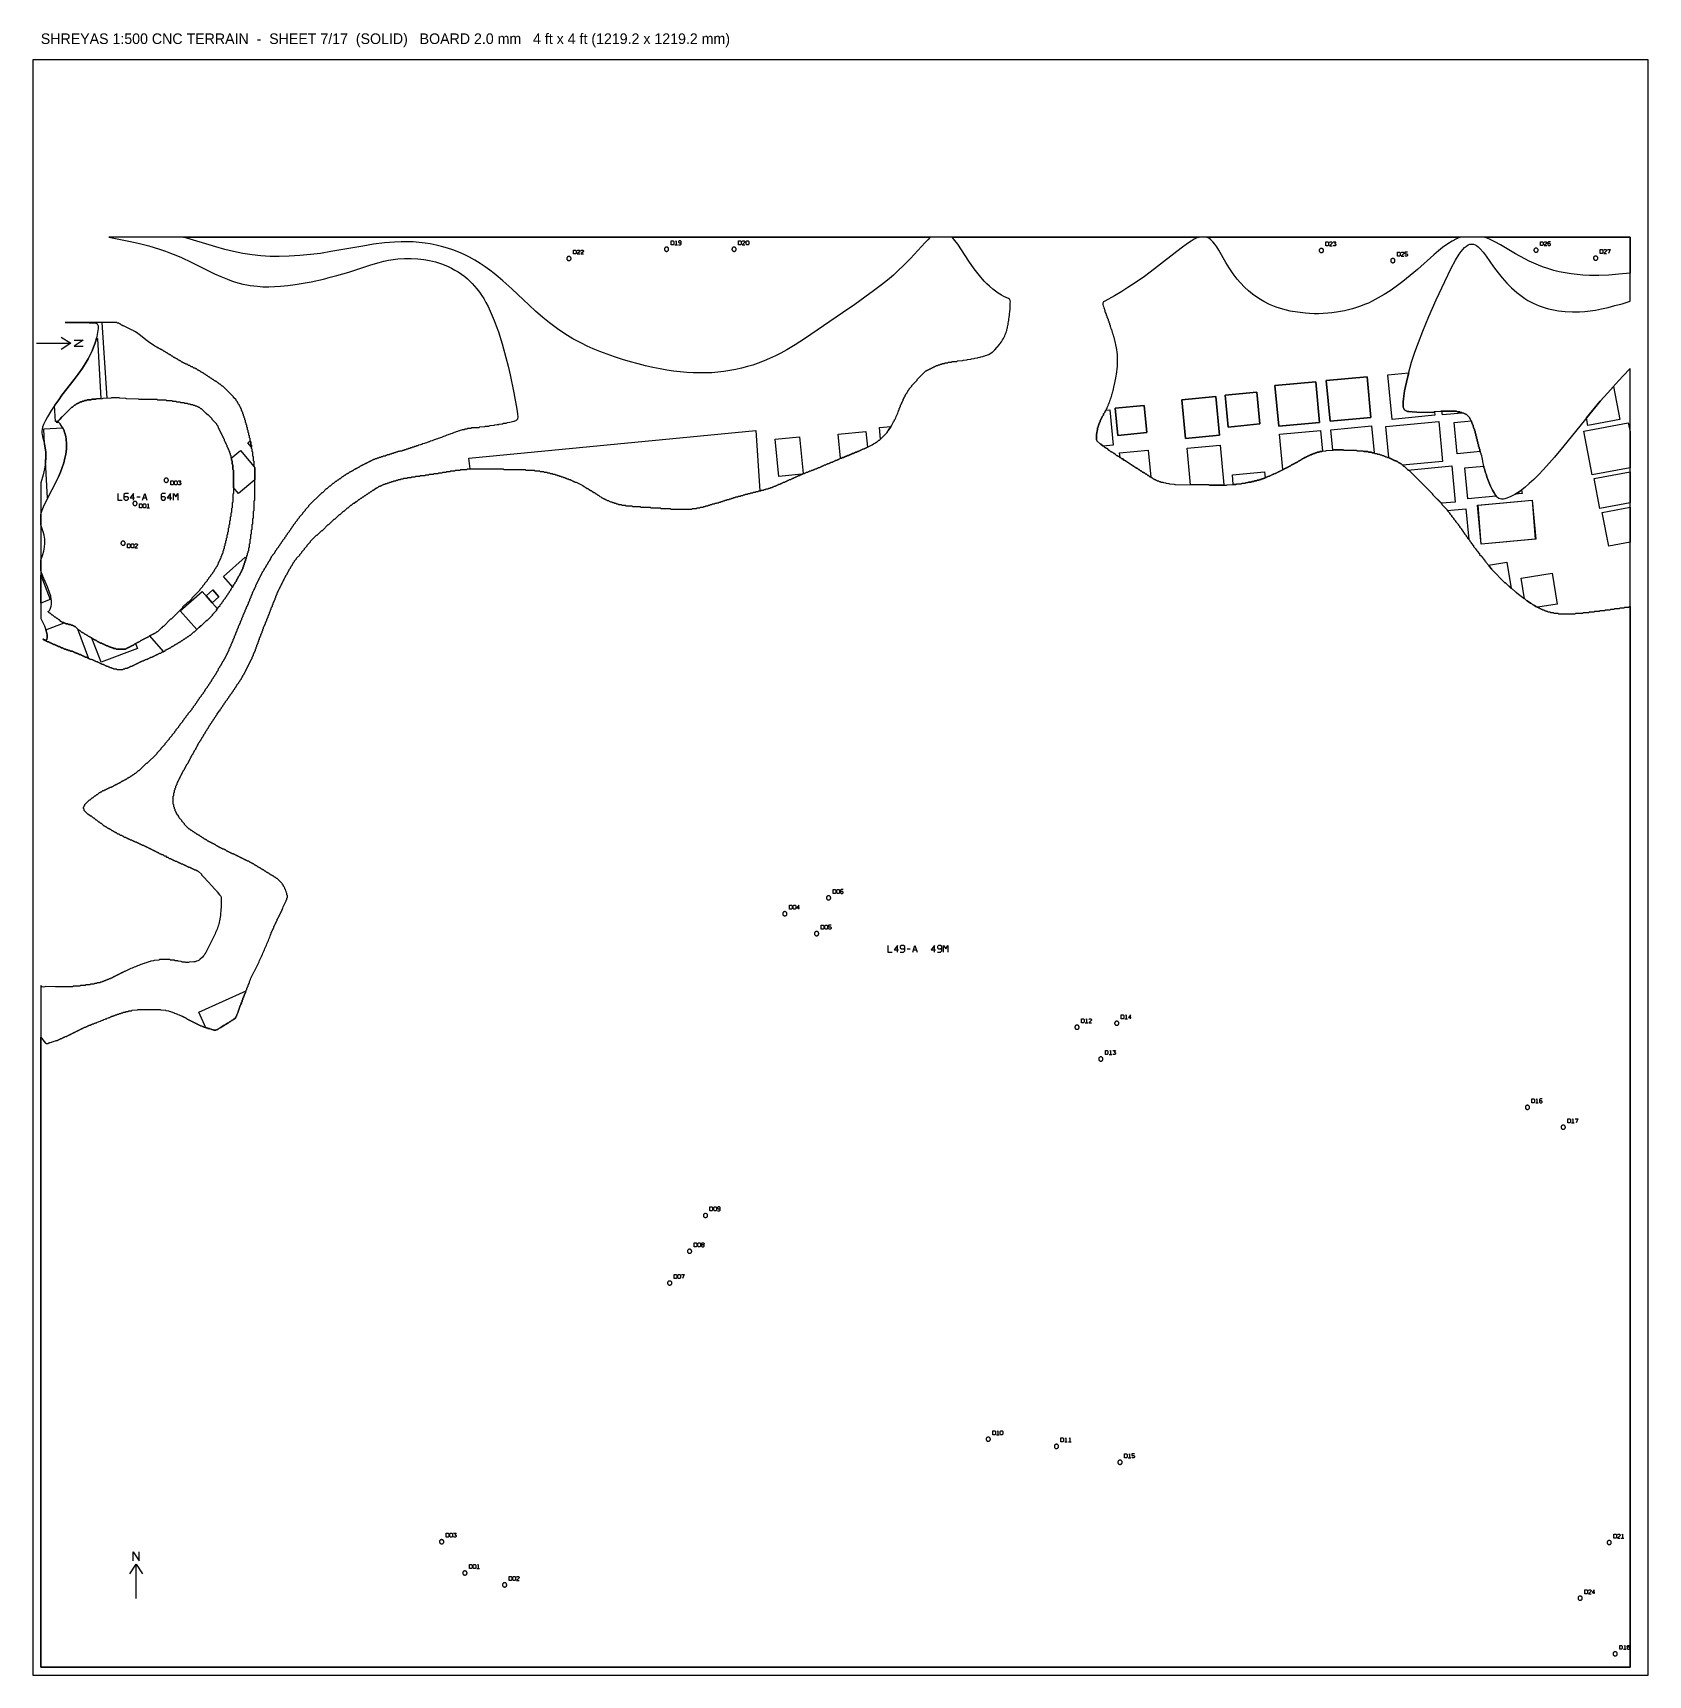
# Model space of a CAD drawing. Header units: millimetres. Extents: x 0 to 1219, y 0 to 1240.
import ezdxf

# ---------------------------------------------------------------- set-up
doc = ezdxf.new("R2010")
doc.units = ezdxf.units.MM
for name, color, linetype in [('CUT_DOWEL_3.2', 2, 'Continuous'), ('CUT_OUTER', 1, 'Continuous'), ('CUT_SOCKET_BLDG', 4, 'Continuous'), ('ENGRAVE_BLDG_BOX', 5, 'Continuous'), ('ENGRAVE_BLDG_FOOTPRINT', 8, 'Continuous'), ('ENGRAVE_NEXT', 3, 'Continuous'), ('ENGRAVE_NORTH', 2, 'Continuous'), ('ENGRAVE_SITE_BOUNDARY', 6, 'Continuous'), ('ENGRAVE_TEXT', 2, 'Continuous'), ('NOTES', 7, 'Continuous'), ('SHEET_EDGE', 7, 'Continuous')]:
    doc.layers.add(name, color=color, linetype=linetype)

msp = doc.modelspace()

# ---------------------------------------------------------------- texts
at = {"layer": 'NOTES'}
msp.add_text('SHREYAS 1:500 CNC TERRAIN  -  SHEET 7/17  (SOLID)   BOARD 2.0 mm   4 ft x 4 ft (1219.2 x 1219.2 mm)', height=8, dxfattribs=at).set_placement((6, 1231.2))

# ---------------------------------------------------------------- linework, layer by layer
at = {"layer": 'CUT_DOWEL_3.2'}
for points in [[(406.2, 1069.3), (406.2, 1069.5), (406.1, 1069.7), (406.1, 1069.9), (406, 1070.1), (405.9, 1070.3), (405.7, 1070.4), (405.6, 1070.6), (405.4, 1070.7), (405.2, 1070.8), (405, 1070.8), (404.8, 1070.9), (404.6, 1070.9), (404.4, 1070.9), (404.2, 1070.8), (404, 1070.8), (403.8, 1070.7), (403.6, 1070.6), (403.5, 1070.4), (403.3, 1070.3), (403.2, 1070.1), (403.1, 1069.9), (403.1, 1069.7), (403, 1069.5), (403, 1069.3), (403, 1069.1), (403.1, 1068.9), (403.1, 1068.7), (403.2, 1068.5), (403.3, 1068.3), (403.5, 1068.2), (403.6, 1068), (403.8, 1067.9), (404, 1067.8), (404.2, 1067.7), (404.4, 1067.7), (404.6, 1067.7), (404.8, 1067.7), (405, 1067.7), (405.2, 1067.8), (405.4, 1067.9), (405.6, 1068), (405.7, 1068.2), (405.9, 1068.3), (406, 1068.5), (406.1, 1068.7), (406.1, 1068.9), (406.2, 1069.1), (406.2, 1069.3)], [(479.9, 1076.3), (479.9, 1076.5), (479.9, 1076.7), (479.8, 1076.9), (479.7, 1077.1), (479.6, 1077.3), (479.4, 1077.4), (479.3, 1077.6), (479.1, 1077.7), (478.9, 1077.8), (478.7, 1077.8), (478.5, 1077.9), (478.3, 1077.9), (478.1, 1077.9), (477.9, 1077.8), (477.7, 1077.8), (477.5, 1077.7), (477.3, 1077.6), (477.2, 1077.4), (477, 1077.3), (476.9, 1077.1), (476.8, 1076.9), (476.8, 1076.7), (476.7, 1076.5), (476.7, 1076.3), (476.7, 1076.1), (476.8, 1075.9), (476.8, 1075.7), (476.9, 1075.5), (477, 1075.3), (477.2, 1075.2), (477.3, 1075), (477.5, 1074.9), (477.7, 1074.8), (477.9, 1074.8), (478.1, 1074.7), (478.3, 1074.7), (478.5, 1074.7), (478.7, 1074.8), (478.9, 1074.8), (479.1, 1074.9), (479.3, 1075), (479.4, 1075.2), (479.6, 1075.3), (479.7, 1075.5), (479.8, 1075.7), (479.9, 1075.9), (479.9, 1076.1), (479.9, 1076.3)], [(530.9, 1076.3), (530.9, 1076.5), (530.9, 1076.7), (530.8, 1076.9), (530.7, 1077.1), (530.6, 1077.3), (530.4, 1077.4), (530.3, 1077.6), (530.1, 1077.7), (529.9, 1077.8), (529.7, 1077.8), (529.5, 1077.9), (529.3, 1077.9), (529.1, 1077.9), (528.9, 1077.8), (528.7, 1077.8), (528.5, 1077.7), (528.3, 1077.6), (528.2, 1077.4), (528, 1077.3), (527.9, 1077.1), (527.8, 1076.9), (527.8, 1076.7), (527.7, 1076.5), (527.7, 1076.3), (527.7, 1076.1), (527.8, 1075.9), (527.8, 1075.7), (527.9, 1075.5), (528, 1075.3), (528.2, 1075.2), (528.3, 1075), (528.5, 1074.9), (528.7, 1074.8), (528.9, 1074.8), (529.1, 1074.7), (529.3, 1074.7), (529.5, 1074.7), (529.7, 1074.8), (529.9, 1074.8), (530.1, 1074.9), (530.3, 1075), (530.4, 1075.2), (530.6, 1075.3), (530.7, 1075.5), (530.8, 1075.7), (530.9, 1075.9), (530.9, 1076.1), (530.9, 1076.3)], [(974.1, 1075.4), (974.1, 1075.6), (974.1, 1075.8), (974, 1076), (973.9, 1076.2), (973.8, 1076.3), (973.7, 1076.5), (973.5, 1076.6), (973.3, 1076.7), (973.1, 1076.8), (972.9, 1076.9), (972.7, 1076.9), (972.5, 1077), (972.3, 1076.9), (972.1, 1076.9), (971.9, 1076.8), (971.7, 1076.7), (971.6, 1076.6), (971.4, 1076.5), (971.3, 1076.3), (971.1, 1076.2), (971.1, 1076), (971, 1075.8), (970.9, 1075.6), (970.9, 1075.4), (970.9, 1075.2), (971, 1074.9), (971.1, 1074.7), (971.1, 1074.6), (971.3, 1074.4), (971.4, 1074.2), (971.6, 1074.1), (971.7, 1074), (971.9, 1073.9), (972.1, 1073.8), (972.3, 1073.8), (972.5, 1073.8), (972.7, 1073.8), (972.9, 1073.8), (973.1, 1073.9), (973.3, 1074), (973.5, 1074.1), (973.7, 1074.2), (973.8, 1074.4), (973.9, 1074.6), (974, 1074.7), (974.1, 1074.9), (974.1, 1075.2), (974.1, 1075.4)], [(1028.1, 1067.7), (1028.1, 1067.9), (1028.1, 1068.1), (1028, 1068.3), (1027.9, 1068.5), (1027.8, 1068.7), (1027.7, 1068.9), (1027.5, 1069), (1027.3, 1069.1), (1027.1, 1069.2), (1026.9, 1069.3), (1026.7, 1069.3), (1026.5, 1069.3), (1026.3, 1069.3), (1026.1, 1069.3), (1025.9, 1069.2), (1025.7, 1069.1), (1025.6, 1069), (1025.4, 1068.9), (1025.3, 1068.7), (1025.1, 1068.5), (1025.1, 1068.3), (1025, 1068.1), (1024.9, 1067.9), (1024.9, 1067.7), (1024.9, 1067.5), (1025, 1067.3), (1025.1, 1067.1), (1025.1, 1066.9), (1025.3, 1066.8), (1025.4, 1066.6), (1025.6, 1066.5), (1025.7, 1066.3), (1025.9, 1066.3), (1026.1, 1066.2), (1026.3, 1066.1), (1026.5, 1066.1), (1026.7, 1066.1), (1026.9, 1066.2), (1027.1, 1066.3), (1027.3, 1066.3), (1027.5, 1066.5), (1027.7, 1066.6), (1027.8, 1066.8), (1027.9, 1066.9), (1028, 1067.1), (1028.1, 1067.3), (1028.1, 1067.5), (1028.1, 1067.7)], [(1136.2, 1075.6), (1136.2, 1075.8), (1136.1, 1076), (1136.1, 1076.2), (1136, 1076.4), (1135.8, 1076.5), (1135.7, 1076.7), (1135.5, 1076.8), (1135.4, 1076.9), (1135.2, 1077), (1135, 1077.1), (1134.8, 1077.1), (1134.6, 1077.2), (1134.4, 1077.1), (1134.2, 1077.1), (1134, 1077), (1133.8, 1076.9), (1133.6, 1076.8), (1133.4, 1076.7), (1133.3, 1076.5), (1133.2, 1076.4), (1133.1, 1076.2), (1133, 1076), (1133, 1075.8), (1133, 1075.6), (1133, 1075.4), (1133, 1075.1), (1133.1, 1075), (1133.2, 1074.8), (1133.3, 1074.6), (1133.4, 1074.4), (1133.6, 1074.3), (1133.8, 1074.2), (1134, 1074.1), (1134.2, 1074), (1134.4, 1074), (1134.6, 1074), (1134.8, 1074), (1135, 1074), (1135.2, 1074.1), (1135.4, 1074.2), (1135.5, 1074.3), (1135.7, 1074.4), (1135.8, 1074.6), (1136, 1074.8), (1136.1, 1075), (1136.1, 1075.1), (1136.2, 1075.4), (1136.2, 1075.6)], [(1181.2, 1069.6), (1181.2, 1069.8), (1181.1, 1070), (1181.1, 1070.2), (1181, 1070.4), (1180.8, 1070.5), (1180.7, 1070.7), (1180.5, 1070.8), (1180.4, 1070.9), (1180.2, 1071), (1180, 1071.1), (1179.8, 1071.1), (1179.6, 1071.2), (1179.4, 1071.1), (1179.2, 1071.1), (1179, 1071), (1178.8, 1070.9), (1178.6, 1070.8), (1178.4, 1070.7), (1178.3, 1070.5), (1178.2, 1070.4), (1178.1, 1070.2), (1178, 1070), (1178, 1069.8), (1178, 1069.6), (1178, 1069.4), (1178, 1069.1), (1178.1, 1069), (1178.2, 1068.8), (1178.3, 1068.6), (1178.4, 1068.4), (1178.6, 1068.3), (1178.8, 1068.2), (1179, 1068.1), (1179.2, 1068), (1179.4, 1068), (1179.6, 1068), (1179.8, 1068), (1180, 1068), (1180.2, 1068.1), (1180.4, 1068.2), (1180.5, 1068.3), (1180.7, 1068.4), (1180.8, 1068.6), (1181, 1068.8), (1181.1, 1069), (1181.1, 1069.1), (1181.2, 1069.4), (1181.2, 1069.6)], [(100.7, 900.3), (100.9, 900.3), (101.1, 900.4), (101.3, 900.5), (101.5, 900.5), (101.7, 900.7), (101.8, 900.8), (102, 901), (102.1, 901.1), (102.2, 901.3), (102.2, 901.5), (102.3, 901.7), (102.3, 901.9), (102.3, 902.1), (102.2, 902.3), (102.2, 902.5), (102.1, 902.7), (102, 902.9), (101.8, 903.1), (101.7, 903.2), (101.5, 903.3), (101.3, 903.4), (101.1, 903.5), (100.9, 903.5), (100.7, 903.5), (100.5, 903.5), (100.3, 903.5), (100.1, 903.4), (99.9, 903.3), (99.7, 903.2), (99.6, 903.1), (99.4, 902.9), (99.3, 902.7), (99.2, 902.5), (99.1, 902.3), (99.1, 902.1), (99.1, 901.9), (99.1, 901.7), (99.1, 901.5), (99.2, 901.3), (99.3, 901.1), (99.4, 901), (99.6, 900.8), (99.7, 900.7), (99.9, 900.5), (100.1, 900.5), (100.3, 900.4), (100.5, 900.3), (100.7, 900.3)], [(77.1, 882.8), (77.3, 882.8), (77.5, 882.9), (77.7, 882.9), (77.9, 883), (78.1, 883.1), (78.2, 883.3), (78.4, 883.4), (78.5, 883.6), (78.6, 883.8), (78.6, 884), (78.7, 884.2), (78.7, 884.4), (78.7, 884.6), (78.6, 884.8), (78.6, 885), (78.5, 885.2), (78.4, 885.4), (78.2, 885.5), (78.1, 885.7), (77.9, 885.8), (77.7, 885.9), (77.5, 886), (77.3, 886), (77.1, 886), (76.9, 886), (76.7, 886), (76.5, 885.9), (76.3, 885.8), (76.1, 885.7), (76, 885.5), (75.8, 885.4), (75.7, 885.2), (75.6, 885), (75.6, 884.8), (75.5, 884.6), (75.5, 884.4), (75.5, 884.2), (75.6, 884), (75.6, 883.8), (75.7, 883.6), (75.8, 883.4), (76, 883.3), (76.1, 883.1), (76.3, 883), (76.5, 882.9), (76.7, 882.9), (76.9, 882.8), (77.1, 882.8)], [(68.1, 852.8), (68.3, 852.8), (68.5, 852.9), (68.7, 852.9), (68.9, 853), (69.1, 853.1), (69.2, 853.3), (69.4, 853.4), (69.5, 853.6), (69.6, 853.8), (69.6, 854), (69.7, 854.2), (69.7, 854.4), (69.7, 854.6), (69.6, 854.8), (69.6, 855), (69.5, 855.2), (69.4, 855.4), (69.2, 855.5), (69.1, 855.7), (68.9, 855.8), (68.7, 855.9), (68.5, 856), (68.3, 856), (68.1, 856), (67.9, 856), (67.7, 856), (67.5, 855.9), (67.3, 855.8), (67.1, 855.7), (67, 855.5), (66.8, 855.4), (66.7, 855.2), (66.6, 855), (66.6, 854.8), (66.5, 854.6), (66.5, 854.4), (66.5, 854.2), (66.6, 854), (66.6, 853.8), (66.7, 853.6), (66.8, 853.4), (67, 853.3), (67.1, 853.1), (67.3, 853), (67.5, 852.9), (67.7, 852.9), (67.9, 852.8), (68.1, 852.8)], [(602.2, 586.7), (602.2, 586.9), (602.1, 587.1), (602.1, 587.3), (602, 587.5), (601.9, 587.7), (601.7, 587.8), (601.6, 588), (601.4, 588.1), (601.2, 588.2), (601, 588.2), (600.8, 588.3), (600.6, 588.3), (600.4, 588.3), (600.2, 588.2), (600, 588.2), (599.8, 588.1), (599.6, 588), (599.4, 587.8), (599.3, 587.7), (599.2, 587.5), (599.1, 587.3), (599, 587.1), (599, 586.9), (599, 586.7), (599, 586.5), (599, 586.3), (599.1, 586.1), (599.2, 585.9), (599.3, 585.7), (599.4, 585.6), (599.6, 585.4), (599.8, 585.3), (600, 585.2), (600.2, 585.1), (600.4, 585.1), (600.6, 585.1), (600.8, 585.1), (601, 585.1), (601.2, 585.2), (601.4, 585.3), (601.6, 585.4), (601.7, 585.6), (601.9, 585.7), (602, 585.9), (602.1, 586.1), (602.1, 586.3), (602.2, 586.5), (602.2, 586.7)], [(569.2, 574.7), (569.2, 574.9), (569.1, 575.1), (569.1, 575.3), (569, 575.5), (568.9, 575.7), (568.7, 575.8), (568.6, 576), (568.4, 576.1), (568.2, 576.2), (568, 576.2), (567.8, 576.3), (567.6, 576.3), (567.4, 576.3), (567.2, 576.2), (567, 576.2), (566.8, 576.1), (566.6, 576), (566.4, 575.8), (566.3, 575.7), (566.2, 575.5), (566.1, 575.3), (566, 575.1), (566, 574.9), (566, 574.7), (566, 574.5), (566, 574.3), (566.1, 574.1), (566.2, 573.9), (566.3, 573.7), (566.4, 573.6), (566.6, 573.4), (566.8, 573.3), (567, 573.2), (567.2, 573.1), (567.4, 573.1), (567.6, 573.1), (567.8, 573.1), (568, 573.1), (568.2, 573.2), (568.4, 573.3), (568.6, 573.4), (568.7, 573.6), (568.9, 573.7), (569, 573.9), (569.1, 574.1), (569.1, 574.3), (569.2, 574.5), (569.2, 574.7)], [(593.2, 559.7), (593.2, 559.9), (593.1, 560.1), (593.1, 560.3), (593, 560.5), (592.9, 560.7), (592.7, 560.8), (592.6, 561), (592.4, 561.1), (592.2, 561.2), (592, 561.2), (591.8, 561.3), (591.6, 561.3), (591.4, 561.3), (591.2, 561.2), (591, 561.2), (590.8, 561.1), (590.6, 561), (590.4, 560.8), (590.3, 560.7), (590.2, 560.5), (590.1, 560.3), (590, 560.1), (590, 559.9), (590, 559.7), (590, 559.5), (590, 559.3), (590.1, 559.1), (590.2, 558.9), (590.3, 558.7), (590.4, 558.6), (590.6, 558.4), (590.8, 558.3), (591, 558.2), (591.2, 558.1), (591.4, 558.1), (591.6, 558.1), (591.8, 558.1), (592, 558.1), (592.2, 558.2), (592.4, 558.3), (592.6, 558.4), (592.7, 558.6), (592.9, 558.7), (593, 558.9), (593.1, 559.1), (593.1, 559.3), (593.2, 559.5), (593.2, 559.7)], [(789.7, 489.1), (789.7, 489.3), (789.7, 489.5), (789.6, 489.7), (789.5, 489.9), (789.4, 490), (789.2, 490.2), (789.1, 490.3), (788.9, 490.5), (788.7, 490.5), (788.5, 490.6), (788.3, 490.7), (788.1, 490.7), (787.9, 490.7), (787.7, 490.6), (787.5, 490.5), (787.3, 490.5), (787.1, 490.3), (787, 490.2), (786.8, 490), (786.7, 489.9), (786.6, 489.7), (786.6, 489.5), (786.5, 489.3), (786.5, 489.1), (786.5, 488.9), (786.6, 488.7), (786.6, 488.5), (786.7, 488.3), (786.8, 488.1), (787, 487.9), (787.1, 487.8), (787.3, 487.7), (787.5, 487.6), (787.7, 487.5), (787.9, 487.5), (788.1, 487.5), (788.3, 487.5), (788.5, 487.5), (788.7, 487.6), (788.9, 487.7), (789.1, 487.8), (789.2, 487.9), (789.4, 488.1), (789.5, 488.3), (789.6, 488.5), (789.7, 488.7), (789.7, 488.9), (789.7, 489.1)], [(819.7, 492.1), (819.7, 492.3), (819.7, 492.5), (819.6, 492.7), (819.5, 492.9), (819.4, 493), (819.2, 493.2), (819.1, 493.3), (818.9, 493.5), (818.7, 493.5), (818.5, 493.6), (818.3, 493.7), (818.1, 493.7), (817.9, 493.7), (817.7, 493.6), (817.5, 493.5), (817.3, 493.5), (817.1, 493.3), (817, 493.2), (816.8, 493), (816.7, 492.9), (816.6, 492.7), (816.6, 492.5), (816.5, 492.3), (816.5, 492.1), (816.5, 491.9), (816.6, 491.7), (816.6, 491.5), (816.7, 491.3), (816.8, 491.1), (817, 490.9), (817.1, 490.8), (817.3, 490.7), (817.5, 490.6), (817.7, 490.5), (817.9, 490.5), (818.1, 490.5), (818.3, 490.5), (818.5, 490.5), (818.7, 490.6), (818.9, 490.7), (819.1, 490.8), (819.2, 490.9), (819.4, 491.1), (819.5, 491.3), (819.6, 491.5), (819.7, 491.7), (819.7, 491.9), (819.7, 492.1)], [(807.7, 465.1), (807.7, 465.3), (807.7, 465.5), (807.6, 465.7), (807.5, 465.9), (807.4, 466), (807.2, 466.2), (807.1, 466.3), (806.9, 466.5), (806.7, 466.5), (806.5, 466.6), (806.3, 466.7), (806.1, 466.7), (805.9, 466.7), (805.7, 466.6), (805.5, 466.5), (805.3, 466.5), (805.1, 466.3), (805, 466.2), (804.8, 466), (804.7, 465.9), (804.6, 465.7), (804.6, 465.5), (804.5, 465.3), (804.5, 465.1), (804.5, 464.9), (804.6, 464.7), (804.6, 464.5), (804.7, 464.3), (804.8, 464.1), (805, 463.9), (805.1, 463.8), (805.3, 463.7), (805.5, 463.6), (805.7, 463.5), (805.9, 463.5), (806.1, 463.5), (806.3, 463.5), (806.5, 463.5), (806.7, 463.6), (806.9, 463.7), (807.1, 463.8), (807.2, 463.9), (807.4, 464.1), (807.5, 464.3), (807.6, 464.5), (807.7, 464.7), (807.7, 464.9), (807.7, 465.1)], [(1129.7, 428.6), (1129.7, 428.8), (1129.6, 429), (1129.6, 429.2), (1129.5, 429.4), (1129.3, 429.6), (1129.2, 429.7), (1129, 429.9), (1128.9, 430), (1128.7, 430.1), (1128.5, 430.1), (1128.3, 430.2), (1128.1, 430.2), (1127.9, 430.2), (1127.7, 430.1), (1127.5, 430.1), (1127.3, 430), (1127.1, 429.9), (1126.9, 429.7), (1126.8, 429.6), (1126.7, 429.4), (1126.6, 429.2), (1126.5, 429), (1126.5, 428.8), (1126.5, 428.6), (1126.5, 428.4), (1126.5, 428.2), (1126.6, 428), (1126.7, 427.8), (1126.8, 427.6), (1126.9, 427.5), (1127.1, 427.3), (1127.3, 427.2), (1127.5, 427.1), (1127.7, 427), (1127.9, 427), (1128.1, 427), (1128.3, 427), (1128.5, 427), (1128.7, 427.1), (1128.9, 427.2), (1129, 427.3), (1129.2, 427.5), (1129.3, 427.6), (1129.5, 427.8), (1129.6, 428), (1129.6, 428.2), (1129.7, 428.4), (1129.7, 428.6)], [(1156.7, 413.6), (1156.7, 413.8), (1156.6, 414), (1156.6, 414.2), (1156.5, 414.4), (1156.3, 414.6), (1156.2, 414.7), (1156, 414.9), (1155.9, 415), (1155.7, 415.1), (1155.5, 415.1), (1155.3, 415.2), (1155.1, 415.2), (1154.9, 415.2), (1154.7, 415.1), (1154.5, 415.1), (1154.3, 415), (1154.1, 414.9), (1153.9, 414.7), (1153.8, 414.6), (1153.7, 414.4), (1153.6, 414.2), (1153.5, 414), (1153.5, 413.8), (1153.5, 413.6), (1153.5, 413.4), (1153.5, 413.2), (1153.6, 413), (1153.7, 412.8), (1153.8, 412.6), (1153.9, 412.5), (1154.1, 412.3), (1154.3, 412.2), (1154.5, 412.1), (1154.7, 412), (1154.9, 412), (1155.1, 412), (1155.3, 412), (1155.5, 412), (1155.7, 412.1), (1155.9, 412.2), (1156, 412.3), (1156.2, 412.5), (1156.3, 412.6), (1156.5, 412.8), (1156.6, 413), (1156.6, 413.2), (1156.7, 413.4), (1156.7, 413.6)], [(509.3, 347), (509.3, 347.2), (509.2, 347.4), (509.2, 347.6), (509.1, 347.8), (509, 347.9), (508.8, 348.1), (508.7, 348.2), (508.5, 348.3), (508.3, 348.4), (508.1, 348.5), (507.9, 348.5), (507.7, 348.6), (507.5, 348.5), (507.3, 348.5), (507.1, 348.4), (506.9, 348.3), (506.7, 348.2), (506.6, 348.1), (506.4, 347.9), (506.3, 347.8), (506.2, 347.6), (506.1, 347.4), (506.1, 347.2), (506.1, 347), (506.1, 346.7), (506.1, 346.5), (506.2, 346.3), (506.3, 346.2), (506.4, 346), (506.6, 345.8), (506.7, 345.7), (506.9, 345.6), (507.1, 345.5), (507.3, 345.4), (507.5, 345.4), (507.7, 345.4), (507.9, 345.4), (508.1, 345.4), (508.3, 345.5), (508.5, 345.6), (508.7, 345.7), (508.8, 345.8), (509, 346), (509.1, 346.2), (509.2, 346.3), (509.2, 346.5), (509.3, 346.7), (509.3, 347)], [(497.3, 320), (497.3, 320.2), (497.2, 320.4), (497.2, 320.6), (497.1, 320.8), (497, 320.9), (496.8, 321.1), (496.7, 321.2), (496.5, 321.3), (496.3, 321.4), (496.1, 321.5), (495.9, 321.5), (495.7, 321.6), (495.5, 321.5), (495.3, 321.5), (495.1, 321.4), (494.9, 321.3), (494.7, 321.2), (494.6, 321.1), (494.4, 320.9), (494.3, 320.8), (494.2, 320.6), (494.1, 320.4), (494.1, 320.2), (494.1, 320), (494.1, 319.7), (494.1, 319.5), (494.2, 319.3), (494.3, 319.2), (494.4, 319), (494.6, 318.8), (494.7, 318.7), (494.9, 318.6), (495.1, 318.5), (495.3, 318.4), (495.5, 318.4), (495.7, 318.4), (495.9, 318.4), (496.1, 318.4), (496.3, 318.5), (496.5, 318.6), (496.7, 318.7), (496.8, 318.8), (497, 319), (497.1, 319.2), (497.2, 319.3), (497.2, 319.5), (497.3, 319.7), (497.3, 320)], [(482.3, 296), (482.3, 296.2), (482.2, 296.4), (482.2, 296.6), (482.1, 296.8), (482, 296.9), (481.8, 297.1), (481.7, 297.2), (481.5, 297.3), (481.3, 297.4), (481.1, 297.5), (480.9, 297.5), (480.7, 297.6), (480.5, 297.5), (480.3, 297.5), (480.1, 297.4), (479.9, 297.3), (479.7, 297.2), (479.6, 297.1), (479.4, 296.9), (479.3, 296.8), (479.2, 296.6), (479.1, 296.4), (479.1, 296.2), (479.1, 296), (479.1, 295.7), (479.1, 295.5), (479.2, 295.3), (479.3, 295.2), (479.4, 295), (479.6, 294.8), (479.7, 294.7), (479.9, 294.6), (480.1, 294.5), (480.3, 294.4), (480.5, 294.4), (480.7, 294.4), (480.9, 294.4), (481.1, 294.4), (481.3, 294.5), (481.5, 294.6), (481.7, 294.7), (481.8, 294.8), (482, 295), (482.1, 295.2), (482.2, 295.3), (482.2, 295.5), (482.3, 295.7), (482.3, 296)], [(722.7, 178.1), (722.7, 178.3), (722.6, 178.5), (722.6, 178.7), (722.5, 178.9), (722.4, 179.1), (722.2, 179.2), (722.1, 179.4), (721.9, 179.5), (721.7, 179.6), (721.5, 179.6), (721.3, 179.7), (721.1, 179.7), (720.9, 179.7), (720.7, 179.6), (720.5, 179.6), (720.3, 179.5), (720.1, 179.4), (720, 179.2), (719.8, 179.1), (719.7, 178.9), (719.6, 178.7), (719.5, 178.5), (719.5, 178.3), (719.5, 178.1), (719.5, 177.9), (719.5, 177.7), (719.6, 177.5), (719.7, 177.3), (719.8, 177.1), (720, 177), (720.1, 176.8), (720.3, 176.7), (720.5, 176.6), (720.7, 176.5), (720.9, 176.5), (721.1, 176.5), (721.3, 176.5), (721.5, 176.5), (721.7, 176.6), (721.9, 176.7), (722.1, 176.8), (722.2, 177), (722.4, 177.1), (722.5, 177.3), (722.6, 177.5), (722.6, 177.7), (722.7, 177.9), (722.7, 178.1)], [(774.2, 172.7), (774.2, 172.9), (774.1, 173.1), (774.1, 173.3), (774, 173.5), (773.8, 173.7), (773.7, 173.8), (773.6, 174), (773.4, 174.1), (773.2, 174.2), (773, 174.2), (772.8, 174.3), (772.6, 174.3), (772.4, 174.3), (772.2, 174.2), (772, 174.2), (771.8, 174.1), (771.6, 174), (771.4, 173.8), (771.3, 173.7), (771.2, 173.5), (771.1, 173.3), (771, 173.1), (771, 172.9), (771, 172.7), (771, 172.5), (771, 172.3), (771.1, 172.1), (771.2, 171.9), (771.3, 171.7), (771.4, 171.6), (771.6, 171.4), (771.8, 171.3), (772, 171.2), (772.2, 171.1), (772.4, 171.1), (772.6, 171.1), (772.8, 171.1), (773, 171.1), (773.2, 171.2), (773.4, 171.3), (773.6, 171.4), (773.7, 171.6), (773.8, 171.7), (774, 171.9), (774.1, 172.1), (774.1, 172.3), (774.2, 172.5), (774.2, 172.7)], [(822.2, 160.7), (822.2, 160.9), (822.1, 161.1), (822.1, 161.3), (822, 161.5), (821.8, 161.7), (821.7, 161.8), (821.6, 162), (821.4, 162.1), (821.2, 162.2), (821, 162.2), (820.8, 162.3), (820.6, 162.3), (820.4, 162.3), (820.2, 162.2), (820, 162.2), (819.8, 162.1), (819.6, 162), (819.4, 161.8), (819.3, 161.7), (819.2, 161.5), (819.1, 161.3), (819, 161.1), (819, 160.9), (819, 160.7), (819, 160.5), (819, 160.3), (819.1, 160.1), (819.2, 159.9), (819.3, 159.7), (819.4, 159.6), (819.6, 159.4), (819.8, 159.3), (820, 159.2), (820.2, 159.1), (820.4, 159.1), (820.6, 159.1), (820.8, 159.1), (821, 159.1), (821.2, 159.2), (821.4, 159.3), (821.6, 159.4), (821.7, 159.6), (821.8, 159.7), (822, 159.9), (822.1, 160.1), (822.1, 160.3), (822.2, 160.5), (822.2, 160.7)], [(310.2, 100.7), (310.2, 100.9), (310.1, 101.1), (310.1, 101.3), (310, 101.5), (309.8, 101.7), (309.7, 101.8), (309.6, 102), (309.4, 102.1), (309.2, 102.2), (309, 102.2), (308.8, 102.3), (308.6, 102.3), (308.4, 102.3), (308.2, 102.2), (308, 102.2), (307.8, 102.1), (307.6, 102), (307.4, 101.8), (307.3, 101.7), (307.2, 101.5), (307.1, 101.3), (307, 101.1), (307, 100.9), (307, 100.7), (307, 100.5), (307, 100.3), (307.1, 100.1), (307.2, 99.9), (307.3, 99.7), (307.4, 99.6), (307.6, 99.4), (307.8, 99.3), (308, 99.2), (308.2, 99.2), (308.4, 99.1), (308.6, 99.1), (308.8, 99.1), (309, 99.2), (309.2, 99.2), (309.4, 99.3), (309.6, 99.4), (309.7, 99.6), (309.8, 99.7), (310, 99.9), (310.1, 100.1), (310.1, 100.3), (310.2, 100.5), (310.2, 100.7)], [(1191.4, 100.1), (1191.4, 100.3), (1191.4, 100.5), (1191.3, 100.7), (1191.2, 100.9), (1191.1, 101.1), (1190.9, 101.2), (1190.8, 101.4), (1190.6, 101.5), (1190.4, 101.6), (1190.2, 101.6), (1190, 101.7), (1189.8, 101.7), (1189.6, 101.7), (1189.4, 101.6), (1189.2, 101.6), (1189, 101.5), (1188.8, 101.4), (1188.7, 101.2), (1188.5, 101.1), (1188.4, 100.9), (1188.3, 100.7), (1188.3, 100.5), (1188.2, 100.3), (1188.2, 100.1), (1188.2, 99.9), (1188.3, 99.7), (1188.3, 99.5), (1188.4, 99.3), (1188.5, 99.1), (1188.7, 99), (1188.8, 98.8), (1189, 98.7), (1189.2, 98.6), (1189.4, 98.6), (1189.6, 98.5), (1189.8, 98.5), (1190, 98.5), (1190.2, 98.6), (1190.4, 98.6), (1190.6, 98.7), (1190.8, 98.8), (1190.9, 99), (1191.1, 99.1), (1191.2, 99.3), (1191.3, 99.5), (1191.4, 99.7), (1191.4, 99.9), (1191.4, 100.1)], [(327.7, 77.1), (327.7, 77.3), (327.6, 77.5), (327.6, 77.7), (327.5, 77.9), (327.4, 78.1), (327.2, 78.2), (327.1, 78.4), (326.9, 78.5), (326.7, 78.6), (326.5, 78.6), (326.3, 78.7), (326.1, 78.7), (325.9, 78.7), (325.7, 78.6), (325.5, 78.6), (325.3, 78.5), (325.1, 78.4), (325, 78.2), (324.8, 78.1), (324.7, 77.9), (324.6, 77.7), (324.5, 77.5), (324.5, 77.3), (324.5, 77.1), (324.5, 76.9), (324.5, 76.7), (324.6, 76.5), (324.7, 76.3), (324.8, 76.1), (325, 76), (325.1, 75.8), (325.3, 75.7), (325.5, 75.6), (325.7, 75.6), (325.9, 75.5), (326.1, 75.5), (326.3, 75.5), (326.5, 75.6), (326.7, 75.6), (326.9, 75.7), (327.1, 75.8), (327.2, 76), (327.4, 76.1), (327.5, 76.3), (327.6, 76.5), (327.6, 76.7), (327.7, 76.9), (327.7, 77.1)], [(357.7, 68.1), (357.7, 68.3), (357.6, 68.5), (357.6, 68.7), (357.5, 68.9), (357.4, 69.1), (357.2, 69.2), (357.1, 69.4), (356.9, 69.5), (356.7, 69.6), (356.5, 69.6), (356.3, 69.7), (356.1, 69.7), (355.9, 69.7), (355.7, 69.6), (355.5, 69.6), (355.3, 69.5), (355.1, 69.4), (355, 69.2), (354.8, 69.1), (354.7, 68.9), (354.6, 68.7), (354.5, 68.5), (354.5, 68.3), (354.5, 68.1), (354.5, 67.9), (354.5, 67.7), (354.6, 67.5), (354.7, 67.3), (354.8, 67.1), (355, 67), (355.1, 66.8), (355.3, 66.7), (355.5, 66.6), (355.7, 66.6), (355.9, 66.5), (356.1, 66.5), (356.3, 66.5), (356.5, 66.6), (356.7, 66.6), (356.9, 66.7), (357.1, 66.8), (357.2, 67), (357.4, 67.1), (357.5, 67.3), (357.6, 67.5), (357.6, 67.7), (357.7, 67.9), (357.7, 68.1)], [(1169.5, 58.1), (1169.5, 58.3), (1169.4, 58.5), (1169.4, 58.7), (1169.3, 58.9), (1169.1, 59.1), (1169, 59.2), (1168.9, 59.4), (1168.7, 59.5), (1168.5, 59.6), (1168.3, 59.6), (1168.1, 59.7), (1167.9, 59.7), (1167.7, 59.7), (1167.5, 59.6), (1167.3, 59.6), (1167.1, 59.5), (1166.9, 59.4), (1166.7, 59.2), (1166.6, 59.1), (1166.5, 58.9), (1166.4, 58.7), (1166.3, 58.5), (1166.3, 58.3), (1166.3, 58.1), (1166.3, 57.9), (1166.3, 57.7), (1166.4, 57.5), (1166.5, 57.3), (1166.6, 57.1), (1166.7, 57), (1166.9, 56.8), (1167.1, 56.7), (1167.3, 56.6), (1167.5, 56.6), (1167.7, 56.5), (1167.9, 56.5), (1168.1, 56.5), (1168.3, 56.6), (1168.5, 56.6), (1168.7, 56.7), (1168.9, 56.8), (1169, 57), (1169.1, 57.1), (1169.3, 57.3), (1169.4, 57.5), (1169.4, 57.7), (1169.5, 57.9), (1169.5, 58.1)], [(1195.9, 16.1), (1195.9, 16.3), (1195.9, 16.5), (1195.8, 16.7), (1195.7, 16.9), (1195.6, 17.1), (1195.5, 17.2), (1195.3, 17.4), (1195.1, 17.5), (1194.9, 17.6), (1194.7, 17.6), (1194.5, 17.7), (1194.3, 17.7), (1194.1, 17.7), (1193.9, 17.6), (1193.7, 17.6), (1193.5, 17.5), (1193.3, 17.4), (1193.2, 17.2), (1193.1, 17.1), (1192.9, 16.9), (1192.8, 16.7), (1192.8, 16.5), (1192.7, 16.3), (1192.7, 16.1), (1192.7, 15.9), (1192.8, 15.7), (1192.8, 15.5), (1192.9, 15.3), (1193.1, 15.1), (1193.2, 15), (1193.3, 14.8), (1193.5, 14.7), (1193.7, 14.6), (1193.9, 14.6), (1194.1, 14.5), (1194.3, 14.5), (1194.5, 14.5), (1194.7, 14.6), (1194.9, 14.6), (1195.1, 14.7), (1195.3, 14.8), (1195.5, 15), (1195.6, 15.1), (1195.7, 15.3), (1195.8, 15.5), (1195.9, 15.7), (1195.9, 15.9), (1195.9, 16.1)]]:
    msp.add_lwpolyline(points, close=True, dxfattribs=at)
at = {"layer": 'CUT_OUTER'}
for points in [[(6, 6), (1205.5, 6), (1205.5, 986.3), (1200, 980.5), (1194.6, 974.5), (1188.8, 968), (1183.1, 961.5), (1171.8, 948), (1154.5, 926.7), (1148.5, 919.4), (1142.5, 912.5), (1137, 906.6), (1133, 902.6), (1129.5, 899.4), (1126, 896.5), (1122.5, 893.8), (1118.5, 891.2), (1115.5, 889.6), (1112.5, 888.3), (1111, 887.9), (1110, 887.7), (1108.5, 887.6), (1107.5, 887.8), (1106.5, 888.2), (1105.5, 889), (1105, 889.5), (1104, 890.7), (1103, 892.3), (1101.7, 894.5), (1100.3, 897.5), (1098.2, 902.5), (1097.5, 904.5), (1097.3, 905.5), (1097.1, 906), (1096.8, 907), (1096.5, 907.5), (1096.3, 908.5), (1095.9, 909.5), (1095.7, 910.5), (1095.5, 911), (1095.3, 911.5), (1095.2, 912.5), (1094.9, 913), (1094.8, 913.5), (1094.7, 915), (1094.4, 915.5), (1094.3, 916), (1094.1, 918), (1093.8, 918.5), (1093.6, 920.5), (1093.2, 921), (1093.1, 922), (1092.7, 922.5), (1092.6, 923.5), (1092.2, 924), (1092.1, 925.5), (1091.7, 926), (1091.6, 927), (1091.2, 927.5), (1091.1, 929), (1090.7, 929.5), (1090.6, 931), (1090.2, 931.5), (1090.1, 933), (1089.6, 933.5), (1089.6, 935), (1089.1, 935.5), (1089.1, 937), (1088.6, 937.5), (1088.6, 939), (1088.1, 939.5), (1088.1, 940.5), (1087.6, 941), (1087.5, 942), (1087.1, 942.5), (1087, 943.5), (1086.6, 944), (1086.5, 944.6), (1086.1, 945), (1086, 946), (1085.6, 946.5), (1085.5, 947.1), (1085.1, 947.5), (1085, 948), (1084.6, 948.5), (1084.5, 949), (1082, 951.5), (1081.5, 951.5), (1081, 952), (1080.5, 952.1), (1080, 952.5), (1079, 952.6), (1078.5, 953), (1077.5, 953.1), (1077, 953.5), (1075, 953.6), (1074.5, 954), (1063, 954.1), (1062.5, 953.7), (1058, 953.6), (1057.8, 953.5), (1057.5, 953.2), (1056.5, 953.1), (1044.5, 953.3), (1041, 953.5), (1038.5, 953.7), (1037.5, 953.9), (1036.5, 954.2), (1035.5, 954.8), (1035, 955.3), (1034.7, 956), (1034.4, 957), (1034.2, 959), (1034.3, 961), (1034.5, 963.5), (1035.4, 969.5), (1036.7, 976), (1038.6, 983.5), (1040.7, 991), (1043.2, 998.5), (1045.9, 1006), (1049.1, 1014.5), (1053.7, 1025.5), (1059.2, 1038), (1065.7, 1052), (1070.6, 1062), (1073.9, 1068), (1076.6, 1072.5), (1078.1, 1074.5), (1079.3, 1076), (1080.7, 1077.5), (1082, 1078.6), (1083.4, 1079.5), (1084.5, 1080), (1085.5, 1080.2), (1086.5, 1080.2), (1087.5, 1080), (1088.7, 1079.5), (1089.6, 1079), (1091, 1078), (1092.5, 1076.5), (1094.7, 1074), (1096.9, 1071), (1102.5, 1063.1), (1106, 1058.4), (1109, 1054.6), (1112.5, 1050.7), (1116, 1047.1), (1120, 1043.6), (1124, 1040.6), (1126, 1039.2), (1128.5, 1037.7), (1132.5, 1035.6), (1137, 1033.6), (1141.5, 1032), (1144, 1031.3), (1146.5, 1030.7), (1151.5, 1029.8), (1156.5, 1029.2), (1162, 1029), (1167.5, 1029.1), (1171.5, 1029.4), (1175.5, 1029.8), (1179.5, 1030.4), (1184, 1031.3), (1189, 1032.4), (1194, 1033.7), (1199.5, 1035.2), (1205.5, 1037), (1205.5, 1085.5), (57.4, 1085.5), (72.5, 1082.5), (79.5, 1081), (87.5, 1078.9), (95.5, 1076.4), (100, 1074.9), (104, 1073.4), (108, 1071.8), (112.1, 1070), (119.6, 1066.5), (132, 1060.3), (137, 1057.8), (142, 1055.6), (147, 1053.6), (150, 1052.5), (153, 1051.5), (158.5, 1050), (161.5, 1049.4), (164, 1048.9), (169.5, 1048.3), (173.5, 1048), (178, 1048), (182.5, 1048.1), (187, 1048.5), (192.5, 1049), (198, 1049.7), (204, 1050.7), (210, 1051.8), (219.5, 1053.8), (224.5, 1055.1), (229.5, 1056.4), (238.5, 1059.1), (255, 1064.5), (261.5, 1066.4), (265, 1067.2), (268.5, 1068), (272, 1068.5), (275.5, 1069), (280.5, 1069.3), (285.5, 1069.4), (290.5, 1069.1), (295, 1068.6), (299.5, 1067.8), (304, 1066.7), (308.5, 1065.2), (313, 1063.4), (315.9, 1062), (318.5, 1060.6), (321, 1059.2), (323.5, 1057.5), (326, 1055.7), (328, 1054), (329.6, 1052.5), (331.6, 1050.5), (333.4, 1048.5), (335.1, 1046.5), (337, 1044), (338.7, 1041.5), (340.3, 1039), (342, 1036), (343.6, 1033), (345.3, 1029.5), (346.8, 1026), (348.3, 1022.5), (349.8, 1018.5), (351.4, 1014), (354.2, 1005), (357.1, 994.5), (358.8, 988), (360.3, 981.5), (363.1, 968), (365.4, 955.5), (365.9, 952), (366.1, 949.5), (365.9, 948.5), (365.8, 948), (365.4, 947.5), (364.8, 947), (363, 946.2), (361, 945.8), (360, 945.4), (358, 945.2), (357.5, 944.9), (357, 944.8), (355, 944.7), (354.5, 944.3), (354, 944.2), (352, 944.1), (351.7, 944), (351.5, 943.8), (350.5, 943.7), (348.5, 943.6), (348, 943.2), (345, 943.1), (344.5, 942.7), (344, 942.6), (341.5, 942.6), (341, 942.2), (337, 942.1), (336.5, 941.6), (336, 941.6), (331, 941.5), (330.5, 941.1), (328, 941), (327.5, 940.6), (326, 940.5), (325.5, 940.1), (324, 940), (323.5, 939.6), (322.5, 939.5), (322, 939.1), (321, 939), (320.5, 938.6), (319.5, 938.5), (319, 938.1), (318, 938), (317.5, 937.6), (316.9, 937.5), (316.5, 937.1), (315.5, 937), (315, 936.6), (314, 936.5), (313.5, 936.1), (312.5, 936), (312, 935.6), (311.4, 935.5), (311, 935.1), (310, 935), (309.5, 934.6), (308.9, 934.5), (308.5, 934.1), (307.5, 934), (307, 933.6), (306, 933.5), (305.5, 933.1), (304.5, 933), (304, 932.6), (303, 932.5), (302.5, 932.1), (301.9, 932), (301.5, 931.6), (300, 931.5), (299.5, 931), (298.9, 931), (298.5, 930.6), (297.5, 930.5), (297, 930.1), (296, 930), (295.5, 929.6), (294, 929.5), (293.5, 929), (293, 929), (292.5, 928.6), (291, 928.5), (290.5, 928), (289.5, 928), (289, 927.5), (288, 927.5), (287.5, 927), (286.5, 927), (286, 926.5), (285, 926.5), (284.5, 926), (283.5, 926), (283, 925.5), (282, 925.5), (281.5, 925), (280.5, 925), (280, 924.5), (279, 924.5), (278.5, 924), (277, 924), (276.5, 923.5), (275.5, 923.5), (275, 923), (274, 923), (273.5, 922.5), (272.5, 922.5), (272, 922), (271, 922), (270.5, 921.5), (269.5, 921.5), (269, 921), (267.5, 921), (267, 920.5), (266.5, 920.5), (266, 920), (264.5, 920), (264, 919.5), (263, 919.5), (262.5, 919), (261.5, 919), (261, 918.5), (260, 918.5), (259.5, 918), (258.5, 918), (258, 917.5), (257, 917.5), (256.5, 917), (256, 917), (255.5, 916.5), (255, 916.5), (254.5, 916), (254, 916), (253.5, 915.5), (253, 915.5), (252.5, 915), (252, 915), (251.5, 914.5), (251, 914.5), (250.5, 914), (250, 914), (249.5, 913.5), (249, 913.5), (248.5, 913), (248, 913), (247.5, 912.5), (247, 912.5), (246, 911.5), (245.5, 911.5), (245, 911), (244.5, 911), (244, 910.5), (243.5, 910.5), (243, 910), (242.5, 910), (241.5, 909), (241, 909), (240.5, 908.5), (240, 908.5), (239.5, 908), (239, 908), (238, 907), (237.5, 907), (237, 906.5), (236.5, 906.5), (235.5, 905.5), (235, 905.5), (234, 904.5), (233.5, 904.5), (232, 903), (231.5, 903), (230.5, 902), (230, 902), (229, 901), (228.5, 901), (227, 899.5), (226.5, 899.5), (224.5, 897.5), (224, 897.5), (222, 895.5), (221.5, 895.5), (218.5, 892.5), (218, 892.5), (208, 882.5), (208, 882), (205.5, 879.5), (205.5, 879), (203.5, 877), (203.5, 876.5), (201, 874), (201, 873.5), (199.5, 872), (199.5, 871.5), (198, 870), (198, 869.5), (196.5, 868), (196.5, 867.5), (195.5, 866.5), (195.5, 866), (194.5, 865), (194.5, 864.5), (193.5, 863.5), (193.5, 863), (192, 861.5), (192, 861), (191, 860), (191, 859.5), (190, 858.5), (190, 858), (188.5, 856.5), (188.5, 856), (187.5, 855), (187.5, 854.5), (186.5, 853.5), (186.5, 853), (185.5, 852), (185.5, 851.5), (184, 850), (184, 849.5), (183, 848.5), (183, 848), (182.5, 847.5), (182.5, 847), (181, 845.5), (181, 845), (180, 844), (180, 843.5), (179.5, 843), (179.5, 842.5), (178.5, 841.5), (178.5, 841), (177.5, 840), (177.5, 839.5), (177, 839), (177, 838.5), (176, 837.5), (176, 837), (175.5, 836.5), (175.5, 836), (174.5, 835), (174.5, 834.5), (174, 834), (174, 833.5), (173, 832.5), (173, 832), (172.5, 831.5), (172.5, 831), (172, 830.5), (172, 830), (171.5, 829.5), (171.5, 829), (171, 828.5), (171, 828), (170.5, 827.5), (170.5, 827), (170, 826.5), (170, 826), (169.5, 825.5), (169.5, 825), (169, 824.5), (169, 824), (168.5, 823.5), (168.5, 823), (168, 822.5), (168, 821.5), (167.5, 821), (167.5, 820.5), (167, 820), (167, 819.5), (166.5, 819), (166.5, 818.5), (166, 818), (166, 817.5), (165.5, 817), (165.5, 816), (165, 815.5), (165, 815), (164.5, 814.5), (164.5, 813.5), (164, 813), (164, 812.5), (163.5, 812), (163.5, 811), (163, 810.5), (163, 810), (162.5, 809.5), (162.5, 808.5), (162, 808), (162, 807.5), (161.5, 807), (161.5, 806.5), (161, 806), (161, 805), (160.5, 804.5), (160.5, 804), (160, 803.5), (160, 802.5), (159.5, 802), (159.5, 801.5), (159, 801), (159, 800.5), (158.5, 800), (158.5, 799), (158, 798.5), (158, 798), (157.5, 797.5), (157.5, 796.5), (157, 796), (157, 795.5), (156.5, 795), (156.5, 794), (156, 793.5), (156, 793), (155.5, 792.5), (155.5, 792), (155, 791.5), (155, 790.5), (154.5, 790), (154.5, 789.5), (154, 789), (154, 788), (153.5, 787.5), (153.5, 787), (153, 786.5), (153, 785.5), (152.5, 785), (152.5, 784.5), (152, 784), (152, 783), (151.5, 782.5), (151.5, 782), (151, 781.5), (151, 780.5), (150.5, 780), (150.5, 779.5), (150, 779), (150, 778.5), (149.5, 778), (149.5, 777), (149, 776.5), (149, 776), (148.5, 775.5), (148.5, 775), (148, 774.5), (148, 773.5), (147.5, 773), (147.5, 772.5), (147, 772), (147, 771.5), (146.5, 771), (146.5, 770.5), (146, 770), (146, 769.5), (145.5, 769), (145.5, 768.5), (145, 768), (145, 767.5), (144.5, 767), (144.5, 766.5), (144, 766), (144, 765.5), (143, 764.5), (143, 764), (142.5, 763.5), (142.5, 763), (142, 762.5), (142, 762), (141, 761), (141, 760.5), (140, 759.5), (140, 759), (139.5, 758.5), (139.5, 758), (138.5, 757), (138.5, 756.5), (138, 756), (138, 755.5), (137, 754.5), (137, 754), (136, 753), (136, 752.5), (135, 751.5), (135, 751), (134.5, 750.5), (134.5, 750), (133.5, 749), (133.5, 748.5), (132.5, 747.5), (132.5, 747), (131.5, 746), (131.5, 745.5), (130, 744), (130, 743.5), (129.5, 743), (129.5, 742.5), (128.5, 741.5), (128.5, 741), (127, 739.5), (127, 739), (125.5, 737.5), (125.5, 737), (124.5, 736), (124.5, 735.5), (123.5, 734.5), (123.5, 734), (122.5, 733), (122.5, 732.5), (121, 731), (121, 730.5), (120, 729.5), (120, 729), (119, 728), (119, 727.5), (117, 725.5), (117, 725), (115.5, 723.5), (115.5, 723), (114, 721.5), (114, 721), (113, 720), (113, 719.5), (111, 717.5), (111, 717), (110, 716), (110, 715.5), (108, 713.5), (108, 713), (107, 712), (107, 711.5), (105, 709.5), (105, 709), (103, 707), (103, 706.5), (99.5, 703), (99.5, 702.5), (96.5, 699.5), (96.5, 699), (93.5, 696), (93.5, 695.5), (86, 688), (85.5, 688), (80, 682.6), (79.5, 682.5), (77.5, 680.6), (77, 680.5), (76, 679.6), (75.5, 679.5), (74.5, 678.5), (74, 678.5), (73, 677.6), (72.5, 677.5), (72, 677), (71.5, 677), (70.5, 676.1), (70, 676), (69.5, 675.5), (69, 675.5), (68.5, 675), (68, 675), (67.5, 674.5), (67, 674.5), (66, 673.5), (65.5, 673.5), (65, 673), (64.5, 673), (64, 672.5), (63.5, 672.5), (63, 672), (62.5, 672), (62, 671.5), (61.5, 671.5), (61, 671), (60.5, 671), (60, 670.5), (59.5, 670.5), (59, 670), (58, 670), (57.5, 669.5), (57, 669.5), (56.5, 669), (56, 669), (55.5, 668.5), (55, 668.5), (54.5, 668), (54, 668), (53.5, 667.5), (52.5, 667.5), (51.5, 666.5), (51, 666.5), (50.5, 666), (50, 666), (48.5, 664.5), (48, 664.5), (47, 663.5), (46.5, 663.5), (45, 662), (44.5, 662), (43, 660.5), (42.5, 660.5), (39, 657), (39, 656.5), (38.5, 656), (38.5, 655.5), (38, 655), (38, 654.5), (38.5, 654), (38.5, 653), (41.5, 650), (42, 650), (43.5, 648.5), (44, 648.5), (45.5, 647), (46, 647), (47.5, 645.5), (48, 645.5), (49.5, 644), (50, 644), (51, 643), (51.5, 643), (53.5, 641), (54, 641), (54.5, 640.5), (55, 640.5), (56, 639.5), (56.5, 639.5), (57, 639), (57.5, 639), (58, 638.5), (58.5, 638.5), (59.5, 637.5), (60, 637.5), (60.5, 637), (61, 637), (61.5, 636.5), (62, 636.5), (62.5, 636), (63, 636), (64, 635), (65, 635), (66, 634), (67, 634), (67.5, 633.5), (68, 633.5), (69, 632.5), (70, 632.5), (70.5, 632), (71, 632), (71.5, 631.5), (72, 631.5), (72.5, 631), (73, 631), (73.5, 630.5), (74.5, 630.5), (75, 630), (75.5, 630), (76, 629.5), (76.5, 629.5), (77, 629), (78, 629), (78.5, 628.5), (79, 628.5), (79.5, 628), (80, 628), (80.5, 627.5), (81, 627.5), (81.5, 627), (82, 627), (82.5, 626.5), (83.5, 626.4), (84, 626), (84.5, 626), (85, 625.5), (85.5, 625.5), (86, 625), (86.5, 625), (87, 624.5), (87.5, 624.4), (88, 624), (88.5, 623.9), (89, 623.5), (89.5, 623.4), (90, 623), (90.5, 622.9), (91, 622.5), (91.5, 622.4), (92, 622), (92.5, 621.9), (93, 621.5), (93.5, 621.4), (94, 621), (94.5, 620.9), (95, 620.5), (95.5, 620.4), (95.9, 620), (96.5, 619.9), (97, 619.5), (98, 619.4), (99, 618.5), (100, 618.4), (101, 617.5), (102, 617.4), (103, 616.5), (104, 616.4), (104.5, 615.9), (105, 615.9), (105.5, 615.4), (106, 615.4), (106.4, 615), (107, 614.9), (107.5, 614.5), (108.5, 614.4), (109, 613.9), (109.5, 613.9), (110, 613.4), (110.5, 613.4), (110.9, 613), (111.5, 612.9), (112, 612.4), (113, 612.4), (113.5, 611.9), (114, 611.9), (114.5, 611.4), (115, 611.4), (115.5, 610.9), (116, 610.9), (116.4, 610.5), (116.5, 610.4), (117, 610.4), (117.5, 609.9), (118.5, 609.8), (119, 609.4), (119.5, 609.3), (120, 608.9), (120.5, 608.8), (121, 608.4), (121.5, 608.3), (122, 607.9), (123, 607.8), (123.5, 607.4), (124, 607.3), (124.5, 606.8), (125, 606.7), (127.2, 604.5), (127.4, 604), (127.5, 603.8), (133.7, 597.5), (133.8, 597), (134, 596.8), (138.2, 592.5), (138.6, 592), (138.8, 591.5), (139, 591.2), (141, 589), (141.8, 588), (142.1, 587), (142.2, 586), (142.2, 580), (142.1, 579), (141.8, 578.5), (141.7, 573.5), (141.6, 573), (141.3, 572.5), (141.2, 570.5), (141.1, 570), (140.8, 569.5), (140.7, 568), (140.6, 567.5), (140.3, 567), (140.1, 566), (139.8, 565.5), (139.6, 564.5), (139.3, 564), (139.1, 563), (138.8, 562.5), (138.6, 562), (138.3, 561.5), (138.2, 561), (137.8, 560.5), (137.6, 559.5), (137.3, 559), (137.2, 558.5), (136.8, 558), (136.7, 557.5), (136.3, 557), (136.2, 556.5), (135.8, 556), (135.7, 555.5), (135.3, 555), (135.2, 554.5), (134.8, 554), (134.7, 553.5), (134.3, 553), (134.2, 552.5), (133.8, 552), (133.7, 551.5), (133.3, 551), (133.1, 550.5), (132.8, 550), (132.6, 549.5), (132.3, 549), (132.1, 548.5), (131.8, 548), (131.6, 547.5), (131.2, 547), (131.1, 546.5), (130.7, 546), (130.5, 545.5), (129.7, 544.5), (129.5, 544), (129.2, 543.5), (128.9, 543), (128, 542), (126, 540.1), (125.5, 539.7), (124.5, 539.1), (123.5, 538.8), (122.5, 538.4), (121.5, 538.3), (118, 538.2), (117.5, 537.9), (116.5, 537.8), (115.5, 537.9), (115, 538.2), (113, 538.2), (112.5, 538.3), (112.3, 538.5), (112, 538.6), (110, 538.8), (109.8, 539), (109.5, 539.1), (107.5, 539.2), (107.2, 539.5), (107, 539.6), (104, 539.7), (103.5, 540.1), (95.5, 540.1), (95, 539.6), (91.5, 539.5), (91, 539.1), (89, 539), (88.5, 538.6), (87.5, 538.5), (87, 538.1), (86, 538), (85.5, 537.6), (84.5, 537.5), (84, 537.1), (83, 537), (82.5, 536.6), (81.5, 536.5), (81, 536.1), (80.4, 536), (80, 535.6), (79, 535.5), (78.5, 535.1), (77.9, 535), (77.5, 534.6), (76.5, 534.5), (76, 534.1), (75.4, 534), (75, 533.6), (74, 533.5), (73.5, 533.1), (73, 533), (72.5, 532.6), (72, 532.5), (71.5, 532.1), (71, 532), (70.5, 531.6), (70, 531.5), (69.5, 531.1), (69, 531), (68.5, 530.6), (68, 530.5), (67.5, 530.1), (67, 530), (66.5, 529.6), (66, 529.5), (65.5, 529.1), (65, 529), (64.5, 528.6), (64, 528.5), (63.5, 528.1), (63, 528), (62.5, 527.6), (62, 527.5), (61.5, 527.1), (61, 527), (60.5, 526.6), (60, 526.5), (59.5, 526.1), (58.9, 526), (58.5, 525.6), (57.5, 525.5), (57, 525.1), (56.4, 525), (56, 524.6), (55, 524.5), (54.5, 524.1), (53.9, 524), (53.5, 523.6), (52.5, 523.5), (52, 523.1), (51, 523.1), (50.5, 522.6), (48.5, 522.5), (48, 522.1), (46.5, 522), (46, 521.6), (43.5, 521.5), (43, 521.1), (40, 521), (39.5, 520.6), (36, 520.5), (35.5, 520.1), (30.5, 520), (30, 519.6), (29.5, 519.6), (17, 519.6), (9.5, 519.7), (9, 519.5), (8, 519.4), (7, 519.6), (6.5, 519.8), (6, 520.5), (6, 6)], [(6, 900), (6, 797.6), (8.7, 792), (9.9, 789), (10.6, 786.5), (10.9, 785), (10.9, 784), (10.9, 783), (10.6, 782), (10.5, 781.6), (10, 781.1), (9.5, 781.1), (9.1, 781.5), (8.5, 781.5), (8, 782), (7.5, 782), (8, 781.5), (8.5, 781.5), (9, 781), (9.5, 781), (10, 780.5), (10.5, 780.5), (11, 780), (12, 780), (12.5, 779.5), (13, 779.5), (13.5, 779), (14, 779), (14.5, 778.5), (15, 778.5), (15.5, 778), (16.5, 778), (17, 777.5), (17.5, 777.5), (18, 777), (18.5, 777), (19, 776.5), (20, 776.5), (20.5, 776), (21, 776), (21.5, 775.5), (22.5, 775.5), (23, 775), (23.5, 775), (24, 774.5), (25, 774.5), (25.5, 774), (26.5, 774), (27, 773.5), (28, 773.5), (28.5, 773), (30, 773), (30.5, 772.5), (31, 772.5), (31.5, 772), (32, 772), (32.5, 771.5), (33.5, 771.5), (34, 771), (34.5, 771), (35, 770.5), (36, 770.5), (36.5, 770), (37, 770), (37.5, 769.5), (38, 769.5), (38.5, 769), (39, 769), (39.5, 768.5), (40.5, 768.5), (41, 768), (41.5, 768), (42, 767.5), (42.5, 767.5), (43, 767), (44, 767), (44.5, 766.5), (45, 766.5), (45.5, 766), (46, 766), (46.5, 765.5), (47, 765.5), (47.5, 765), (48.5, 765), (49, 764.5), (49.5, 764.5), (50, 764), (50.5, 764), (51, 763.5), (51.5, 763.5), (52, 763), (53, 763), (53.5, 762.5), (54, 762.5), (54.5, 762), (55, 762), (55.5, 761.5), (56.5, 761.5), (57, 761), (57.5, 761), (58, 760.5), (59, 760.5), (59.5, 760), (60.5, 760), (61, 759.5), (63, 759.5), (63.5, 759), (68, 759), (68.5, 759.5), (69.5, 759.5), (70, 760), (71.5, 760), (72, 760.5), (72.5, 760.5), (73, 761), (73.5, 761), (74, 761.5), (75, 761.5), (75.5, 762), (76, 762), (76.5, 762.5), (77, 762.5), (77.5, 763), (78, 763), (78.5, 763.5), (79, 763.5), (79.5, 764), (80, 764), (80.5, 764.5), (81, 764.5), (81.5, 765), (82, 765), (82.5, 765.5), (83.5, 765.5), (84, 766), (84.5, 766), (85, 766.5), (85.5, 766.5), (86, 767), (86.5, 767), (87, 767.5), (87.5, 767.5), (88, 768), (88.5, 768), (89, 768.5), (90, 768.5), (90.5, 769), (91, 769), (91.5, 769.5), (92, 769.5), (92.5, 770), (93, 770), (93.5, 770.5), (94, 770.5), (94.5, 771), (95, 771), (95.5, 771.5), (96.5, 771.5), (97.5, 772.5), (98.5, 772.5), (99, 773), (99.5, 773), (100.5, 774), (101, 774), (101.5, 774.5), (102, 774.5), (102.5, 775), (103, 775), (103.5, 775.5), (104, 775.5), (105, 776.5), (105.5, 776.5), (106, 777), (106.5, 777), (107.5, 778), (108, 778), (108.5, 778.5), (109, 778.5), (110, 779.5), (110.5, 779.5), (111, 780), (111.5, 780), (112.5, 781), (113, 781), (114, 782), (114.5, 782), (115.5, 783), (116, 783), (117, 784), (117.5, 784), (118.5, 785), (119, 785), (121.5, 787.5), (122, 787.5), (125.5, 791), (126, 791), (126, 791.5), (126.5, 792), (127, 792), (131, 796), (131.5, 796), (135.5, 800), (135.5, 800.5), (138.5, 803.5), (138.5, 804), (140, 805.5), (140, 806), (141.5, 807.5), (141.5, 808), (143, 809.5), (143, 810), (144, 811), (144, 811.5), (145.5, 813), (145.5, 813.5), (146.5, 814.5), (146.5, 815), (147.5, 816), (147.5, 816.5), (148.5, 817.5), (148.5, 818), (149.5, 819), (149.5, 819.5), (150, 820), (150, 820.5), (151, 821.5), (151, 822), (151.5, 822.5), (151.5, 823), (152.5, 824), (152.5, 824.5), (153.5, 825.5), (153.5, 826), (154, 826.5), (154, 827), (154.5, 827.5), (154.5, 828), (155, 828.5), (155, 829), (156, 830), (156, 830.5), (156.5, 831), (156.5, 831.5), (157, 832), (157, 832.5), (157.5, 833), (157.5, 833.5), (158, 834), (158, 834.5), (158.5, 835), (158.5, 836), (159, 836.5), (159, 837.5), (159.5, 838), (159.5, 839), (160, 839.5), (160, 840.5), (160.5, 841), (160.5, 842), (161, 842.5), (161, 843.5), (161.5, 844), (161.5, 845), (162, 845.5), (162, 847), (162.5, 847.5), (162.5, 848.5), (163, 849), (163, 851), (163.5, 851.5), (163.5, 854), (164, 854.5), (164, 857.5), (164.5, 858), (164.5, 861), (165, 861.5), (165, 864.5), (165.5, 865), (165.5, 868.5), (166, 869), (166, 873), (166.5, 873.5), (166.5, 878.5), (167, 879), (167, 886.5), (167.5, 887), (167.5, 911.5), (167, 912), (167, 916), (166.5, 916.5), (166.5, 919.5), (166, 920), (166, 923), (165.5, 923.5), (165.5, 925.5), (165, 926), (165, 928.5), (164.5, 929), (164.5, 931), (164, 931.5), (164, 933.5), (163.5, 934), (163.5, 935.5), (163, 936), (163, 937.5), (162.5, 938), (162.5, 939.5), (162, 940), (162, 941.5), (161.5, 942), (161.5, 943.5), (161, 944), (161, 945), (160.5, 945.5), (160.5, 947), (160, 947.5), (160, 948.5), (159.5, 949), (159.5, 950), (159, 950.5), (159, 951.5), (158.5, 952), (158.5, 953), (158, 953.5), (158, 954), (157.5, 954.5), (157.5, 955.5), (157, 956), (157, 956.5), (156.5, 957), (156.5, 957.5), (156, 958), (156, 958.5), (155, 959.5), (155, 960), (154.5, 960.5), (154.5, 961), (153.5, 962), (153.5, 962.5), (151.5, 964.5), (151.5, 965), (143.5, 973), (143, 973), (141.5, 974.5), (141, 974.5), (140, 975.5), (139.5, 975.5), (138.5, 976.5), (138, 976.5), (137.5, 977), (137, 977), (136, 978), (135.5, 978), (134.5, 979), (134, 979), (133, 980), (132.5, 980), (131.5, 981), (131, 981), (130, 982), (129.5, 982), (128.5, 983), (128, 983), (127.5, 983.5), (127, 983.6), (126, 984.5), (125.5, 984.5), (125, 985), (124.5, 985.1), (123.5, 986), (123, 986), (122.5, 986.5), (121.5, 986.6), (120.5, 987.5), (119.5, 987.6), (118.5, 988.5), (117.5, 988.6), (116.5, 989.5), (115.5, 989.6), (115, 990), (114.5, 990.1), (114, 990.5), (113.5, 990.6), (113, 991), (112.5, 991.1), (111.5, 992), (111, 992.1), (110.5, 992.5), (110, 992.6), (109, 993.5), (108.5, 993.6), (108, 994), (107.5, 994.1), (107, 994.5), (106.5, 994.6), (105.5, 995.5), (105, 995.6), (104, 996.5), (103.5, 996.6), (103, 997), (102.5, 997.1), (101.5, 998), (101, 998.1), (100.5, 998.5), (100, 998.6), (99.5, 999), (99, 999.1), (98, 1000), (97.5, 1000.1), (97, 1000.5), (96.5, 1000.6), (96, 1001), (95.5, 1001.1), (95, 1001.5), (94.5, 1001.6), (93.5, 1002.5), (93, 1002.6), (92.5, 1003), (92, 1003.1), (91.1, 1004), (90.5, 1004.1), (89.5, 1005), (89, 1005.1), (88, 1006), (87.5, 1006.1), (86, 1007.5), (85.5, 1007.6), (83.5, 1009.5), (83, 1009.6), (81, 1011.5), (80.5, 1011.6), (79, 1013), (78.5, 1013.1), (77.5, 1014), (77, 1014.1), (76.5, 1014.5), (76, 1014.6), (75.6, 1015), (75, 1015.1), (74.5, 1015.5), (74, 1015.6), (73.5, 1016), (73, 1016.1), (72.5, 1016.5), (72, 1016.6), (71.5, 1017), (71, 1017.1), (70.5, 1017.5), (70, 1017.6), (69.5, 1018), (69, 1018.1), (68.5, 1018.5), (68, 1018.6), (67.5, 1019), (67, 1019.1), (66, 1020), (65.5, 1020.1), (65, 1020.5), (64, 1020.6), (63.5, 1021), (24.5, 1021), (42.5, 1020.8), (45.5, 1020.7), (47.5, 1020.4), (48, 1020.2), (48.5, 1019.9), (48.8, 1019.5), (49.2, 1018.5), (49.2, 1016.5), (48.9, 1013.5), (48.4, 1010.5), (47.7, 1008), (46.8, 1005), (45.9, 1002.5), (44.7, 999.5), (43.3, 996.5), (41.7, 993.5), (40.3, 991), (37.5, 986.5), (34.3, 982), (31.3, 978), (22, 966.1), (19.5, 962.7), (16.5, 958.5), (13.5, 954), (11, 949.9), (9.5, 947), (8.1, 944), (7.4, 942), (7.1, 940.5), (6.9, 939), (6.9, 937.5), (7, 936.5), (7.2, 935), (8.8, 929.5), (9.4, 926.5), (9.8, 923), (9.9, 921), (9.8, 919), (9.5, 915), (8.7, 910.5), (7.7, 906), (6, 900)]]:
    msp.add_lwpolyline(points, close=True, dxfattribs=at)
at = {"layer": 'CUT_SOCKET_BLDG'}
for points in [[(979.1, 946.4), (1009.9, 949.3), (1007, 980), (976.2, 977.1), (979.1, 946.4)], [(923.8, 968.3), (900, 966.1), (902.3, 942.1), (926.1, 944.4), (923.8, 968.3)], [(971.2, 945.6), (968.3, 976.3), (937.5, 973.4), (940.4, 942.7), (971.2, 945.6)], [(818.8, 935.8), (840.7, 937.9), (838.7, 958.4), (816.9, 956.4), (818.8, 935.8)], [(867.2, 962.7), (869.9, 933.4), (895.6, 935.9), (892.9, 965.1), (867.2, 962.7)], [(135.9, 819.3), (130.7, 814.6), (135.3, 809.4), (140.5, 814), (135.9, 819.3)]]:
    msp.add_lwpolyline(points, close=True, dxfattribs=at)
at = {"layer": 'ENGRAVE_BLDG_BOX'}
for points in [[(30, 1021), (24.5, 1021), (30, 1021), (30, 1021)], [(17.1, 946.2), (16.4, 958.3), (16.5, 958.5), (19.5, 962.7), (22, 966.1), (31.3, 978), (34.3, 982), (37.5, 986.5), (40.3, 991), (41.7, 993.5), (43.3, 996.5), (44.7, 999.5), (45.9, 1002.5), (46.8, 1005), (47.7, 1008), (47.9, 1008.9), (48.8, 1008.9), (51.3, 963.5), (48, 963.5), (47.5, 963), (44.5, 963), (44, 962.5), (41, 962.5), (40.5, 962), (39, 962), (38.5, 961.5), (37.5, 961.5), (37, 961), (36, 961), (35.5, 960.5), (35, 960.5), (34.5, 960), (34, 960), (33.5, 959.5), (33, 959.5), (32, 958.5), (31.5, 958.5), (30, 957), (29.5, 957), (22, 949.5), (21.5, 949.5), (21.5, 949), (20.5, 948), (20, 948), (20, 947.5), (19, 946.5), (18.5, 946.5), (18.3, 946.3), (17.1, 946.2)], [(976.2, 977.1), (1007, 980), (1009.9, 949.3), (979.1, 946.4), (976.2, 977.1)], [(1058.2, 951), (1025.9, 947.9), (1022.7, 981.5), (1038.5, 983), (1036.7, 976), (1035.4, 969.5), (1034.5, 963.5), (1034.3, 961), (1034.2, 959), (1034.4, 957), (1034.7, 956), (1035, 955.3), (1035.5, 954.8), (1036.5, 954.2), (1037.5, 953.9), (1038.5, 953.7), (1041, 953.5), (1044.5, 953.3), (1056.5, 953.1), (1057.5, 953.2), (1057.8, 953.5), (1057.9, 953.6), (1058.2, 951)], [(926.1, 944.4), (902.3, 942.1), (900, 966.1), (923.8, 968.3), (926.1, 944.4)], [(940.4, 942.7), (937.5, 973.4), (968.3, 976.3), (971.2, 945.6), (940.4, 942.7)], [(1197.7, 947.8), (1173.7, 943.3), (1172.6, 949), (1183.1, 961.5), (1188.8, 968), (1193, 972.8), (1197.7, 947.8)], [(812.9, 955), (815.4, 928.4), (807.8, 927.7), (807.5, 927.8), (806, 929.2), (805.5, 929.3), (803.4, 931.5), (803, 932), (802.9, 932.5), (802.7, 934), (802.7, 936.5), (802.8, 937), (803, 937.2), (803.1, 937.5), (803.3, 939.5), (803.5, 939.7), (803.6, 940), (803.7, 941.5), (804.1, 942), (804.2, 943), (804.6, 943.5), (804.7, 944.5), (805.1, 945), (805.2, 945.5), (805.6, 946), (805.7, 947), (806.1, 947.5), (806.1, 948), (806.6, 948.5), (806.6, 949), (807.1, 949.5), (807.1, 950), (808.1, 951), (808.1, 952), (809.1, 953), (809.1, 953.5), (809.6, 954), (809.6, 954.5), (809.8, 954.7), (812.9, 955)], [(816.9, 956.4), (838.7, 958.4), (840.7, 937.9), (818.8, 935.8), (816.9, 956.4)], [(892.9, 965.1), (895.6, 935.9), (869.9, 933.4), (867.2, 962.7), (892.9, 965.1)], [(639.1, 941.7), (647.9, 942.6), (647.9, 942.5), (646.5, 941), (646.4, 940.5), (645.5, 939.5), (645.4, 939), (644.9, 938.5), (644.9, 938), (639.9, 933), (639.1, 941.7)], [(979.7, 940), (1010.5, 943), (1012.4, 922.5), (1011, 922.6), (1010.5, 923), (1008, 923.1), (1007.5, 923.5), (1004.5, 923.6), (1004, 924), (999.5, 924.1), (999, 924.5), (989.5, 924.6), (989, 925), (985.5, 925), (982, 925), (981.5, 924.6), (981.1, 924.6), (979.7, 940)], [(1021.2, 942.5), (1061.1, 946.2), (1063.9, 916.2), (1033.7, 913.4), (1032.5, 914.5), (1032, 914.6), (1031.5, 915), (1031, 915.1), (1030, 916), (1029.5, 916), (1029, 916.5), (1028, 916.6), (1027.6, 917), (1027, 917.1), (1026.5, 917.5), (1026, 917.6), (1025.5, 918), (1025, 918.1), (1024.5, 918.5), (1024, 918.6), (1023.5, 919), (1023.4, 919), (1021.2, 942.5)], [(1063.9, 951.2), (1063.6, 954.1), (1074.5, 954), (1075, 953.6), (1077, 953.5), (1077.5, 953.1), (1078.5, 953), (1078.9, 952.6), (1063.9, 951.2)], [(1075, 921.8), (1072.8, 945.4), (1085.5, 946.7), (1085.6, 946.5), (1086, 946), (1086.1, 945), (1086.5, 944.6), (1086.6, 944), (1087, 943.5), (1087.1, 942.5), (1087.5, 942), (1087.6, 941), (1088.1, 940.5), (1088.1, 939.5), (1088.6, 939), (1088.6, 937.5), (1089.1, 937), (1089.1, 935.5), (1089.6, 935), (1089.6, 933.5), (1090.1, 933), (1090.2, 931.5), (1090.6, 931), (1090.7, 929.5), (1091.1, 929), (1091.2, 927.5), (1091.6, 927), (1091.7, 926), (1092.1, 925.5), (1092.2, 924), (1092.6, 923.5), (1092.6, 923.5), (1075, 921.8)], [(1177, 905.9), (1170.7, 938.9), (1204.2, 945.3), (1205.5, 938.4), (1205.5, 911.3), (1177, 905.9)], [(8.2, 940.8), (22.6, 941.6), (23.3, 940), (24, 938.3), (24.5, 936.7), (24.9, 935), (25.2, 933), (25.5, 929.5), (25.4, 927.5), (25.3, 925.5), (24.8, 921.5), (24.2, 918.5), (23.3, 915), (22.1, 911.5), (20.8, 908), (19.3, 904.5), (17.6, 901), (11.1, 888.3), (9.6, 916.3), (9.8, 919), (9.9, 921), (9.8, 923), (9.4, 926.5), (8.9, 929.1), (8.2, 940.8)], [(162.3, 930.1), (164, 931.6), (164, 931.5), (164.5, 931), (164.5, 929), (165, 928.5), (165, 927), (162.3, 930.1)], [(563.1, 904.8), (560.4, 932.9), (578.7, 934.7), (581.3, 906.9), (581, 906.5), (580.5, 906.5), (580.4, 906.5), (563.1, 904.8)], [(607.9, 936.7), (628.7, 938.7), (629.9, 926.9), (629.5, 926.6), (629, 926.5), (628.5, 926.1), (627.9, 926), (627.5, 925.6), (626.5, 925.5), (626, 925.1), (625.5, 925), (625, 924.6), (624.5, 924.5), (624, 924.1), (623.5, 924), (623, 923.6), (622.4, 923.5), (622, 923.1), (621, 923), (620.5, 922.5), (620, 922.5), (619.5, 922.1), (618.5, 922), (618, 921.5), (617.5, 921.5), (617, 921), (616.5, 921), (616, 920.5), (615, 920.5), (614.5, 920), (613.5, 920), (613, 919.5), (612.5, 919.5), (612, 919), (611, 919), (610.5, 918.5), (609.6, 918.5), (607.9, 936.7)], [(941, 936.6), (971.8, 939.5), (973.3, 923.8), (973, 923.6), (971.5, 923.5), (971, 923.1), (969.5, 923), (969, 922.6), (968, 922.5), (967.5, 922.1), (966.5, 922), (966, 921.6), (965.4, 921.5), (965, 921.1), (964, 921), (963.5, 920.6), (963, 920.5), (962.5, 920.1), (962, 920), (961.5, 919.6), (961, 919.5), (960.5, 919.1), (959.9, 919), (959.5, 918.6), (959, 918.5), (958.5, 918.1), (958, 918), (957, 917.1), (956.5, 917), (956, 916.6), (955.5, 916.5), (954.5, 915.6), (954, 915.5), (953.5, 915.1), (953, 915), (952.5, 914.6), (952, 914.5), (951.5, 914.1), (951, 914), (950.5, 913.6), (950, 913.5), (949, 912.6), (948.5, 912.5), (948, 912.1), (947.5, 912), (947, 911.6), (946.5, 911.5), (946, 911.1), (945.5, 911), (945, 910.6), (944.5, 910.5), (944, 910.1), (943.5, 910), (943.5, 910), (941, 936.6)], [(156.7, 924.5), (167, 912.1), (167, 912), (167.5, 911.5), (167.5, 902.2), (155.3, 891.9), (151.5, 896.4), (151.5, 909.5), (151, 910), (151, 913.5), (150.5, 914), (150.5, 916.5), (150, 917), (150, 918.5), (149.8, 918.7), (156.7, 924.5)], [(816.4, 922.4), (816.4, 922.1), (816, 922.1), (815.7, 922.4), (816.4, 922.4)], [(820.3, 922.6), (841.9, 924.7), (843.9, 904.2), (843.5, 904.6), (843, 904.6), (842.1, 905.5), (841.5, 905.6), (840.5, 906.6), (840, 906.6), (839, 907.5), (838.5, 907.6), (838, 908.1), (837.5, 908.1), (836.6, 909), (836, 909.1), (835, 910.1), (834.5, 910.1), (833.5, 911), (833, 911.1), (832.5, 911.6), (832, 911.6), (831, 912.6), (830.5, 912.6), (829.5, 913.6), (829, 913.6), (828.1, 914.5), (827.5, 914.6), (826.5, 915.6), (826, 915.6), (825, 916.6), (824.5, 916.6), (824, 917.1), (823.5, 917.1), (822.6, 918), (822, 918.1), (821, 919.1), (820.6, 919.1), (820.3, 922.6)], [(871.2, 926.1), (896.2, 928.5), (899, 898.5), (894.7, 898.1), (888, 898.1), (887.5, 898.5), (873.8, 898.5), (871.2, 926.1)], [(905.4, 906.1), (929.7, 908.4), (930.2, 903.7), (930, 903.6), (929, 903.5), (928.5, 903.1), (927.5, 903), (927, 902.6), (926, 902.5), (925.5, 902.1), (924, 902), (923.5, 901.6), (922, 901.5), (921.5, 901.1), (920, 901), (919.5, 900.6), (917.5, 900.5), (917, 900.1), (915.5, 900), (915, 899.6), (912.5, 899.5), (912, 899.1), (908.5, 899), (908, 898.6), (906.1, 898.6), (905.4, 906.1)], [(1071, 912.7), (1073.6, 885.5), (1063.1, 884.5), (1056.6, 891), (1056.5, 891.6), (1038.5, 909.5), (1038, 909.6), (1037.9, 909.6), (1071, 912.7)], [(1083.1, 888), (1080.9, 911.2), (1095.2, 912.6), (1095.2, 912.5), (1095.3, 911.5), (1095.5, 911), (1095.7, 910.5), (1095.9, 909.5), (1096.3, 908.5), (1096.5, 907.5), (1096.8, 907), (1097.1, 906), (1097.3, 905.5), (1097.5, 904.5), (1098.2, 902.5), (1100.3, 897.5), (1101.7, 894.5), (1103, 892.3), (1104, 890.7), (1104.6, 890), (1083.1, 888)], [(1182.8, 880.6), (1178.5, 903.3), (1205.5, 908.4), (1205.5, 885), (1182.8, 880.6)], [(1124, 891.9), (1118.7, 891.4), (1122.5, 893.8), (1123.7, 894.8), (1124, 891.9)], [(1081.6, 880.4), (1083.8, 857.3), (1083.1, 858), (1083, 858.5), (1082.1, 859.5), (1082, 860), (1080.6, 861.5), (1080.5, 862), (1079.6, 863), (1079.5, 863.5), (1078.6, 864.5), (1078.5, 865), (1077.1, 866.5), (1077, 867), (1076.1, 868), (1076, 868.5), (1074.1, 870.5), (1074, 871), (1072.6, 872.5), (1072.5, 873), (1071.1, 874.5), (1071, 875), (1069.6, 876.5), (1069.5, 877), (1067.6, 879), (1067.6, 879.1), (1081.6, 880.4)], [(1090.3, 883), (1131.7, 886.9), (1134.5, 857.5), (1093.1, 853.6), (1090.3, 883)], [(1189.5, 852.1), (1184.6, 877.5), (1205.5, 881.5), (1205.5, 855.1), (1189.5, 852.1)], [(143.8, 829.3), (160.3, 843.8), (161, 843.1), (161, 842.5), (160.5, 842), (160.5, 841), (160, 840.5), (160, 839.5), (159.5, 839), (159.5, 838), (159, 837.5), (159, 836.5), (158.5, 836), (158.5, 835), (158, 834.5), (158, 834), (157.5, 833.5), (157.5, 833), (157, 832.5), (157, 832), (156.5, 831.5), (156.5, 831), (156, 830.5), (156, 830), (155, 829), (155, 828.5), (154.5, 828), (154.5, 827.5), (154, 827), (154, 826.5), (153.5, 826), (153.5, 825.5), (152.5, 824.5), (152.5, 824), (151.5, 823), (151.5, 822.5), (151, 822), (151, 821.5), (150.9, 821.3), (143.8, 829.3)], [(1112.6, 840.1), (1115.8, 820.2), (1111.5, 824.5), (1111, 824.6), (1101.1, 834.5), (1101, 835), (1099.1, 837), (1099, 837.5), (1098.7, 837.9), (1112.6, 840.1)], [(1123.3, 828), (1146.7, 831.8), (1150.5, 808.4), (1136, 806), (1136, 806), (1135.5, 806.1), (1135, 806.5), (1134.5, 806.6), (1133.5, 807.5), (1133, 807.6), (1132.5, 808), (1132, 808.1), (1131.1, 809), (1130.5, 809.1), (1129.5, 810), (1129, 810.1), (1128, 811), (1127.5, 811.1), (1126, 812.5), (1125.8, 812.5), (1123.3, 828)], [(13, 811.9), (6, 809.2), (6, 830.4), (13, 811.9)], [(140.5, 814), (135.3, 809.4), (130.7, 814.6), (135.9, 819.3), (140.5, 814)], [(111.3, 803.4), (127.8, 817.9), (139.3, 804.8), (138.5, 804), (138.5, 803.5), (135.5, 800.5), (135.5, 800), (131.5, 796), (131, 796), (127, 792), (126.5, 792), (126, 791.5), (126, 791), (125.5, 791), (123.7, 789.2), (111.3, 803.4)], [(42.1, 767.5), (42, 767.5), (41.5, 768), (41, 768), (40.5, 768.5), (39.5, 768.5), (39, 769), (38.5, 769), (38, 769.5), (37.5, 769.5), (37, 770), (36.5, 770), (36, 770.5), (35, 770.5), (34.5, 771), (34, 771), (33.5, 771.5), (32.5, 771.5), (32, 772), (31.5, 772), (31, 772.5), (30.5, 772.5), (30, 773), (28.5, 773), (28, 773.5), (27, 773.5), (26.5, 774), (25.5, 774), (25, 774.5), (24, 774.5), (23.5, 775), (23, 775), (22.5, 775.5), (21.5, 775.5), (21, 776), (20.5, 776), (20, 776.5), (19, 776.5), (18.5, 777), (18, 777), (17.5, 777.5), (17, 777.5), (16.5, 778), (15.5, 778), (15, 778.5), (14.5, 778.5), (14, 779), (13.5, 779), (13, 779.5), (12.5, 779.5), (12, 780), (11, 780), (10.5, 780.5), (10, 780.5), (9.5, 781), (9, 781), (8.8, 781.2), (8.7, 781.5), (9.1, 781.5), (9.5, 781.1), (10, 781.1), (10.5, 781.6), (10.6, 782), (10.9, 783), (10.9, 784), (10.9, 785), (10.6, 786.5), (9.9, 789), (9.9, 789.1), (23.6, 794.4), (24, 794), (24.5, 794), (25, 793.5), (26.5, 793.5), (27, 793), (28.5, 793), (29, 792.5), (30, 792.5), (30.5, 792), (31, 792), (31.5, 791.5), (32, 791.5), (33.7, 789.8), (42.1, 767.5)], [(79, 775), (51.5, 764.6), (44.6, 782.8), (45.5, 782), (46, 782), (46.5, 781.5), (47, 781.5), (47.5, 781), (48, 781), (49, 780), (49.5, 780), (50, 779.5), (50.5, 779.5), (51, 779), (52, 779), (52.5, 778.5), (53, 778.5), (53.5, 778), (54, 778), (54.5, 777.5), (55, 777.5), (55.5, 777), (56.5, 777), (57, 776.5), (57.5, 776.5), (58, 776), (59, 776), (59.5, 775.5), (60.5, 775.5), (61, 775), (62.5, 775), (63, 774.5), (70, 774.5), (70.5, 775), (71, 775), (71.5, 775.5), (72, 775.5), (72.5, 776), (73, 776), (73.5, 776.5), (74, 776.5), (74.5, 777), (75, 777), (75.5, 777.5), (76, 777.5), (77, 778.5), (77.5, 778.5), (77.6, 778.6), (79, 775)], [(125.3, 500.4), (160.9, 516.6), (160.9, 516.5), (160.4, 516), (160.4, 515), (160, 514.6), (159.9, 514), (159.4, 513.5), (159.4, 512.5), (159, 512.1), (158.9, 511.5), (158.4, 511), (158.4, 510), (157.9, 509.5), (157.9, 508.5), (157.4, 508), (157.4, 507), (157, 506.6), (156.9, 506.5), (156.9, 506), (156.4, 505.5), (156.3, 504.5), (155.9, 504), (155.8, 503), (155.4, 502.5), (155.3, 501.5), (154.9, 501), (154.8, 500), (154.4, 499.5), (154.3, 499), (153.9, 498.5), (153.7, 497.5), (153.3, 497), (153.2, 496.5), (153, 496), (152.5, 495.7), (151.5, 494.8), (151, 494.7), (150.5, 494.2), (150, 494.1), (149, 493.2), (148.5, 493.1), (147.5, 492.2), (147, 492.1), (146, 491.3), (145.5, 491.2), (145, 490.7), (144.5, 490.6), (143.5, 489.8), (143, 489.7), (142, 488.8), (141.5, 488.7), (141, 488.3), (140.5, 488.2), (139.5, 487.4), (139, 487.3), (138.5, 487), (138, 486.8), (137, 486.8), (136.5, 486.9), (136, 487.2), (135, 487.3), (134.5, 487.7), (133.5, 487.8), (133.3, 488), (133, 488.1), (132, 488.2), (131.5, 488.6), (130.6, 488.7), (125.3, 500.4)], [(34.9, 6), (61.1, 6), (61.1, 6), (34.9, 6), (34.9, 6)], [(66.3, 6), (91.5, 6), (91.5, 6), (66.3, 6), (66.3, 6)], [(148, 6), (200.8, 6), (200.8, 6), (148, 6), (148, 6)], [(401.3, 6), (380.1, 6), (380.1, 6), (401.3, 6), (401.3, 6)], [(474.5, 6), (442.3, 6), (442.3, 6), (474.5, 6), (474.5, 6)], [(484.9, 6), (511.7, 6), (511.7, 6), (484.9, 6), (484.9, 6)], [(518.8, 6), (527.4, 6), (527.4, 6), (518.8, 6), (518.8, 6)]]:
    msp.add_lwpolyline(points, close=True, dxfattribs=at)
at = {"layer": 'ENGRAVE_BLDG_FOOTPRINT'}
for points in [[(30, 1021), (24.5, 1021), (30, 1021), (30, 1021)], [(17.1, 946.2), (16.4, 958.3), (16.5, 958.5), (19.5, 962.7), (22, 966.1), (31.3, 978), (34.3, 982), (37.5, 986.5), (40.3, 991), (41.7, 993.5), (43.3, 996.5), (44.7, 999.5), (45.9, 1002.5), (46.8, 1005), (47.7, 1008), (47.9, 1008.9), (48.8, 1008.9), (51.3, 963.5), (48, 963.5), (47.5, 963), (44.5, 963), (44, 962.5), (41, 962.5), (40.5, 962), (39, 962), (38.5, 961.5), (37.5, 961.5), (37, 961), (36, 961), (35.5, 960.5), (35, 960.5), (34.5, 960), (34, 960), (33.5, 959.5), (33, 959.5), (32, 958.5), (31.5, 958.5), (30, 957), (29.5, 957), (22, 949.5), (21.5, 949.5), (21.5, 949), (20.5, 948), (20, 948), (20, 947.5), (19, 946.5), (18.5, 946.5), (18.3, 946.3), (17.1, 946.2)], [(1007, 980), (1009.9, 949.3), (979.1, 946.4), (976.2, 977.1), (1007, 980)], [(1058.2, 951), (1025.9, 947.9), (1022.7, 981.5), (1038.5, 983), (1036.7, 976), (1035.4, 969.5), (1034.5, 963.5), (1034.3, 961), (1034.2, 959), (1034.4, 957), (1034.7, 956), (1035, 955.3), (1035.5, 954.8), (1036.5, 954.2), (1037.5, 953.9), (1038.5, 953.7), (1041, 953.5), (1044.5, 953.3), (1056.5, 953.1), (1057.5, 953.2), (1057.8, 953.5), (1057.9, 953.6), (1058.2, 951)], [(923.8, 968.3), (926.1, 944.4), (902.3, 942.1), (900, 966.1), (923.8, 968.3)], [(968.3, 976.3), (971.2, 945.6), (940.4, 942.7), (937.5, 973.4), (968.3, 976.3)], [(1197.7, 947.8), (1173.7, 943.3), (1172.6, 949), (1183.1, 961.5), (1188.8, 968), (1193, 972.8), (1197.7, 947.8)], [(812.9, 955), (815.4, 928.4), (807.8, 927.7), (807.5, 927.8), (806, 929.2), (805.5, 929.3), (803.4, 931.5), (803, 932), (802.9, 932.5), (802.7, 934), (802.7, 936.5), (802.8, 937), (803, 937.2), (803.1, 937.5), (803.3, 939.5), (803.5, 939.7), (803.6, 940), (803.7, 941.5), (804.1, 942), (804.2, 943), (804.6, 943.5), (804.7, 944.5), (805.1, 945), (805.2, 945.5), (805.6, 946), (805.7, 947), (806.1, 947.5), (806.1, 948), (806.6, 948.5), (806.6, 949), (807.1, 949.5), (807.1, 950), (808.1, 951), (808.1, 952), (809.1, 953), (809.1, 953.5), (809.6, 954), (809.6, 954.5), (809.8, 954.7), (812.9, 955)], [(840.7, 937.9), (818.8, 935.8), (816.9, 956.4), (838.7, 958.4), (840.7, 937.9)], [(892.9, 965.1), (895.6, 935.9), (869.9, 933.4), (867.2, 962.7), (892.9, 965.1)], [(639.1, 941.7), (647.9, 942.6), (647.9, 942.5), (646.5, 941), (646.4, 940.5), (645.5, 939.5), (645.4, 939), (644.9, 938.5), (644.9, 938), (639.9, 933), (639.1, 941.7)], [(979.7, 940), (1010.5, 943), (1012.4, 922.5), (1011, 922.6), (1010.5, 923), (1008, 923.1), (1007.5, 923.5), (1004.5, 923.6), (1004, 924), (999.5, 924.1), (999, 924.5), (989.5, 924.6), (989, 925), (985.5, 925), (982, 925), (981.5, 924.6), (981.1, 924.6), (979.7, 940)], [(1021.2, 942.5), (1061.1, 946.2), (1063.9, 916.2), (1033.7, 913.4), (1032.5, 914.5), (1032, 914.6), (1031.5, 915), (1031, 915.1), (1030, 916), (1029.5, 916), (1029, 916.5), (1028, 916.6), (1027.6, 917), (1027, 917.1), (1026.5, 917.5), (1026, 917.6), (1025.5, 918), (1025, 918.1), (1024.5, 918.5), (1024, 918.6), (1023.5, 919), (1023.4, 919), (1021.2, 942.5)], [(1063.9, 951.2), (1063.6, 954.1), (1074.5, 954), (1075, 953.6), (1077, 953.5), (1077.5, 953.1), (1078.5, 953), (1078.9, 952.6), (1063.9, 951.2)], [(1075, 921.8), (1072.8, 945.4), (1085.5, 946.7), (1085.6, 946.5), (1086, 946), (1086.1, 945), (1086.5, 944.6), (1086.6, 944), (1087, 943.5), (1087.1, 942.5), (1087.5, 942), (1087.6, 941), (1088.1, 940.5), (1088.1, 939.5), (1088.6, 939), (1088.6, 937.5), (1089.1, 937), (1089.1, 935.5), (1089.6, 935), (1089.6, 933.5), (1090.1, 933), (1090.2, 931.5), (1090.6, 931), (1090.7, 929.5), (1091.1, 929), (1091.2, 927.5), (1091.6, 927), (1091.7, 926), (1092.1, 925.5), (1092.2, 924), (1092.6, 923.5), (1092.6, 923.5), (1075, 921.8)], [(1205.5, 938.4), (1205.5, 911.3), (1177, 905.9), (1170.7, 938.9), (1204.2, 945.3), (1205.5, 938.4)], [(8.2, 940.8), (22.6, 941.5), (23.3, 940), (24, 938.3), (24.5, 936.7), (24.9, 935), (25.2, 933), (25.5, 929.5), (25.4, 927.5), (25.3, 925.5), (24.8, 921.5), (24.2, 918.5), (23.3, 915), (22.1, 911.5), (20.8, 908), (19.3, 904.5), (17.6, 901), (11.1, 888.3), (9.6, 916.3), (9.8, 919), (9.9, 921), (9.8, 923), (9.4, 926.5), (8.9, 929.1), (8.2, 940.8)], [(162.3, 930.1), (164, 931.6), (164, 931.5), (164.5, 931), (164.5, 929), (165, 928.5), (165, 927), (162.3, 930.1)], [(563.1, 904.8), (560.4, 932.9), (578.7, 934.7), (581.3, 906.9), (581, 906.5), (580.5, 906.5), (580.4, 906.5), (563.1, 904.8)], [(607.9, 936.7), (628.7, 938.7), (629.9, 926.9), (629.5, 926.6), (629, 926.5), (628.5, 926.1), (627.9, 926), (627.5, 925.6), (626.5, 925.5), (626, 925.1), (625.5, 925), (625, 924.6), (624.5, 924.5), (624, 924.1), (623.5, 924), (623, 923.6), (622.4, 923.5), (622, 923.1), (621, 923), (620.5, 922.5), (620, 922.5), (619.5, 922.1), (618.5, 922), (618, 921.5), (617.5, 921.5), (617, 921), (616.5, 921), (616, 920.5), (615, 920.5), (614.5, 920), (613.5, 920), (613, 919.5), (612.5, 919.5), (612, 919), (611, 919), (610.5, 918.5), (609.6, 918.5), (607.9, 936.7)], [(941, 936.6), (971.8, 939.5), (973.3, 923.8), (973, 923.6), (971.5, 923.5), (971, 923.1), (969.5, 923), (969, 922.6), (968, 922.5), (967.5, 922.1), (966.5, 922), (966, 921.6), (965.4, 921.5), (965, 921.1), (964, 921), (963.5, 920.6), (963, 920.5), (962.5, 920.1), (962, 920), (961.5, 919.6), (961, 919.5), (960.5, 919.1), (959.9, 919), (959.5, 918.6), (959, 918.5), (958.5, 918.1), (958, 918), (957, 917.1), (956.5, 917), (956, 916.6), (955.5, 916.5), (954.5, 915.6), (954, 915.5), (953.5, 915.1), (953, 915), (952.5, 914.6), (952, 914.5), (951.5, 914.1), (951, 914), (950.5, 913.6), (950, 913.5), (949, 912.6), (948.5, 912.5), (948, 912.1), (947.5, 912), (947, 911.6), (946.5, 911.5), (946, 911.1), (945.5, 911), (945, 910.6), (944.5, 910.5), (944, 910.1), (943.5, 910), (943.5, 910), (941, 936.6)], [(167, 912.1), (167, 912), (167.5, 911.5), (167.5, 902.2), (155.3, 891.9), (151.5, 896.4), (151.5, 909.5), (151, 910), (151, 913.5), (150.5, 914), (150.5, 916.5), (150, 917), (150, 918.5), (149.8, 918.7), (156.7, 924.5), (167, 912.1)], [(816.4, 922.4), (816.4, 922.1), (816, 922.1), (815.7, 922.4), (816.4, 922.4)], [(843.9, 904.2), (843.5, 904.6), (843, 904.6), (842.1, 905.5), (841.5, 905.6), (840.5, 906.6), (840, 906.6), (839, 907.5), (838.5, 907.6), (838, 908.1), (837.5, 908.1), (836.6, 909), (836, 909.1), (835, 910.1), (834.5, 910.1), (833.5, 911), (833, 911.1), (832.5, 911.6), (832, 911.6), (831, 912.6), (830.5, 912.6), (829.5, 913.6), (829, 913.6), (828.1, 914.5), (827.5, 914.6), (826.5, 915.6), (826, 915.6), (825, 916.6), (824.5, 916.6), (824, 917.1), (823.5, 917.1), (822.6, 918), (822, 918.1), (821, 919.1), (820.6, 919.1), (820.3, 922.6), (841.9, 924.7), (843.9, 904.2)], [(871.2, 926.1), (896.2, 928.5), (899, 898.5), (894.7, 898.1), (888, 898.1), (887.5, 898.5), (873.8, 898.5), (871.2, 926.1)], [(905.4, 906.1), (929.7, 908.4), (930.2, 903.7), (930, 903.6), (929, 903.5), (928.5, 903.1), (927.5, 903), (927, 902.6), (926, 902.5), (925.5, 902.1), (924, 902), (923.5, 901.6), (922, 901.5), (921.5, 901.1), (920, 901), (919.5, 900.6), (917.5, 900.5), (917, 900.1), (915.5, 900), (915, 899.6), (912.5, 899.5), (912, 899.1), (908.5, 899), (908, 898.6), (906.1, 898.6), (905.4, 906.1)], [(1071, 912.7), (1073.6, 885.5), (1063.1, 884.5), (1056.6, 891), (1056.5, 891.6), (1038.5, 909.5), (1038, 909.6), (1037.9, 909.6), (1071, 912.7)], [(1083.1, 888), (1080.9, 911.2), (1095.2, 912.6), (1095.2, 912.5), (1095.3, 911.5), (1095.5, 911), (1095.7, 910.5), (1095.9, 909.5), (1096.3, 908.5), (1096.5, 907.5), (1096.8, 907), (1097.1, 906), (1097.3, 905.5), (1097.5, 904.5), (1098.2, 902.5), (1100.3, 897.5), (1101.7, 894.5), (1103, 892.3), (1104, 890.7), (1104.6, 890), (1083.1, 888)], [(1182.8, 880.6), (1178.5, 903.3), (1205.5, 908.4), (1205.5, 885), (1182.8, 880.6)], [(1124, 891.9), (1118.7, 891.4), (1122.5, 893.8), (1123.7, 894.8), (1124, 891.9)], [(1081.6, 880.4), (1083.8, 857.3), (1083.1, 858), (1083, 858.5), (1082.1, 859.5), (1082, 860), (1080.6, 861.5), (1080.5, 862), (1079.6, 863), (1079.5, 863.5), (1078.6, 864.5), (1078.5, 865), (1077.1, 866.5), (1077, 867), (1076.1, 868), (1076, 868.5), (1074.1, 870.5), (1074, 871), (1072.6, 872.5), (1072.5, 873), (1071.1, 874.5), (1071, 875), (1069.6, 876.5), (1069.5, 877), (1067.6, 879), (1067.6, 879.1), (1081.6, 880.4)], [(1131.7, 886.9), (1134, 857.5), (1093.1, 853.6), (1090.8, 883.1), (1131.7, 886.9)], [(1189.5, 852.1), (1184.6, 877.5), (1205.5, 881.5), (1205.5, 855.1), (1189.5, 852.1)], [(161, 843.1), (161, 842.5), (160.5, 842), (160.5, 841), (160, 840.5), (160, 839.5), (159.5, 839), (159.5, 838), (159, 837.5), (159, 836.5), (158.5, 836), (158.5, 835), (158, 834.5), (158, 834), (157.5, 833.5), (157.5, 833), (157, 832.5), (157, 832), (156.5, 831.5), (156.5, 831), (156, 830.5), (156, 830), (155, 829), (155, 828.5), (154.5, 828), (154.5, 827.5), (154, 827), (154, 826.5), (153.5, 826), (153.5, 825.5), (152.5, 824.5), (152.5, 824), (151.5, 823), (151.5, 822.5), (151, 822), (151, 821.5), (150.9, 821.3), (143.8, 829.3), (160.3, 843.8), (161, 843.1)], [(1112.6, 840.1), (1115.8, 820.2), (1111.5, 824.5), (1111, 824.6), (1101.1, 834.5), (1101, 835), (1099.1, 837), (1099, 837.5), (1098.7, 837.9), (1112.6, 840.1)], [(1146.7, 831.8), (1150.5, 808.4), (1136, 806), (1136, 806), (1135.5, 806.1), (1135, 806.5), (1134.5, 806.6), (1133.5, 807.5), (1133, 807.6), (1132.5, 808), (1132, 808.1), (1131.1, 809), (1130.5, 809.1), (1129.5, 810), (1129, 810.1), (1128, 811), (1127.5, 811.1), (1126, 812.5), (1125.8, 812.5), (1123.3, 828), (1146.7, 831.8)], [(13, 811.9), (6, 809.2), (6, 830.4), (13, 811.9)], [(140.5, 814), (135.3, 809.4), (130.7, 814.6), (135.9, 819.3), (140.5, 814)], [(139.3, 804.8), (138.5, 804), (138.5, 803.5), (135.5, 800.5), (135.5, 800), (131.5, 796), (131, 796), (127, 792), (126.5, 792), (126, 791.5), (126, 791), (125.5, 791), (123.7, 789.2), (111.3, 803.4), (127.8, 817.9), (139.3, 804.8)], [(42.1, 767.5), (42, 767.5), (41.5, 768), (41, 768), (40.5, 768.5), (39.5, 768.5), (39, 769), (38.5, 769), (38, 769.5), (37.5, 769.5), (37, 770), (36.5, 770), (36, 770.5), (35, 770.5), (34.5, 771), (34, 771), (33.5, 771.5), (32.5, 771.5), (32, 772), (31.5, 772), (31, 772.5), (30.5, 772.5), (30, 773), (28.5, 773), (28, 773.5), (27, 773.5), (26.5, 774), (25.5, 774), (25, 774.5), (24, 774.5), (23.5, 775), (23, 775), (22.5, 775.5), (21.5, 775.5), (21, 776), (20.5, 776), (20, 776.5), (19, 776.5), (18.5, 777), (18, 777), (17.5, 777.5), (17, 777.5), (16.5, 778), (15.5, 778), (15, 778.5), (14.5, 778.5), (14, 779), (13.5, 779), (13, 779.5), (12.5, 779.5), (12, 780), (11, 780), (10.5, 780.5), (10, 780.5), (9.5, 781), (9, 781), (8.8, 781.2), (8.7, 781.5), (9.1, 781.5), (9.5, 781.1), (10, 781.1), (10.5, 781.6), (10.6, 782), (10.9, 783), (10.9, 784), (10.9, 785), (10.6, 786.5), (9.9, 789), (9.9, 789.1), (23.6, 794.4), (24, 794), (24.5, 794), (25, 793.5), (26.5, 793.5), (27, 793), (28.5, 793), (29, 792.5), (30, 792.5), (30.5, 792), (31, 792), (31.5, 791.5), (32, 791.5), (33.7, 789.8), (42.1, 767.5)], [(79, 775), (51.5, 764.6), (44.6, 782.8), (45.5, 782), (46, 782), (46.5, 781.5), (47, 781.5), (47.5, 781), (48, 781), (49, 780), (49.5, 780), (50, 779.5), (50.5, 779.5), (51, 779), (52, 779), (52.5, 778.5), (53, 778.5), (53.5, 778), (54, 778), (54.5, 777.5), (55, 777.5), (55.5, 777), (56.5, 777), (57, 776.5), (57.5, 776.5), (58, 776), (59, 776), (59.5, 775.5), (60.5, 775.5), (61, 775), (62.5, 775), (63, 774.5), (70, 774.5), (70.5, 775), (71, 775), (71.5, 775.5), (72, 775.5), (72.5, 776), (73, 776), (73.5, 776.5), (74, 776.5), (74.5, 777), (75, 777), (75.5, 777.5), (76, 777.5), (77, 778.5), (77.5, 778.5), (77.6, 778.6), (79, 775)], [(125.3, 500.4), (160.9, 516.6), (160.9, 516.5), (160.4, 516), (160.4, 515), (160, 514.6), (159.9, 514), (159.4, 513.5), (159.4, 512.5), (159, 512.1), (158.9, 511.5), (158.4, 511), (158.4, 510), (157.9, 509.5), (157.9, 508.5), (157.4, 508), (157.4, 507), (157, 506.6), (156.9, 506.5), (156.9, 506), (156.4, 505.5), (156.3, 504.5), (155.9, 504), (155.8, 503), (155.4, 502.5), (155.3, 501.5), (154.9, 501), (154.8, 500), (154.4, 499.5), (154.3, 499), (153.9, 498.5), (153.7, 497.5), (153.3, 497), (153.2, 496.5), (153, 496), (152.5, 495.7), (151.5, 494.8), (151, 494.7), (150.5, 494.2), (150, 494.1), (149, 493.2), (148.5, 493.1), (147.5, 492.2), (147, 492.1), (146, 491.3), (145.5, 491.2), (145, 490.7), (144.5, 490.6), (143.5, 489.8), (143, 489.7), (142, 488.8), (141.5, 488.7), (141, 488.3), (140.5, 488.2), (139.5, 487.4), (139, 487.3), (138.5, 487), (138, 486.8), (137, 486.8), (136.5, 486.9), (136, 487.2), (135, 487.3), (134.5, 487.7), (133.5, 487.8), (133.3, 488), (133, 488.1), (132, 488.2), (131.5, 488.6), (130.6, 488.7), (125.3, 500.4)], [(61.1, 6), (34.9, 6), (34.9, 6), (61.1, 6), (61.1, 6)], [(91.5, 6), (66.3, 6), (66.3, 6), (91.5, 6), (91.5, 6)], [(200.8, 6), (148, 6), (148, 6), (200.8, 6), (200.8, 6)], [(380.1, 6), (401.3, 6), (401.3, 6), (380.1, 6), (380.1, 6)], [(442.3, 6), (474.5, 6), (474.5, 6), (442.3, 6), (442.3, 6)], [(511.7, 6), (484.9, 6), (484.9, 6), (511.7, 6), (511.7, 6)], [(527.4, 6), (518.8, 6), (518.8, 6), (527.4, 6), (527.4, 6)]]:
    msp.add_lwpolyline(points, close=True, dxfattribs=at)
at = {"layer": 'ENGRAVE_NEXT'}
for points in [[(9.5, 477.1), (10, 476.8), (10.5, 476.7), (11.5, 476.9), (12, 477.2), (12.5, 477.3), (12.7, 477.5), (13, 477.6), (14, 477.7), (14.5, 478.1), (15.5, 478.2), (16, 478.6), (17, 478.7), (17.5, 479.1), (18.5, 479.1), (19, 479.6), (19.5, 479.6), (20, 480.1), (20.5, 480.1), (21, 480.6), (22, 480.6), (22.5, 481.1), (23, 481.1), (23.5, 481.6), (24, 481.6), (24.5, 482.1), (25.5, 482.1), (25.9, 482.5), (26.5, 482.6), (27, 483.1), (27.5, 483.1), (28, 483.6), (28.5, 483.6), (29, 484), (29.5, 484.1), (30, 484.5), (30.5, 484.6), (31, 485), (31.5, 485.1), (32, 485.5), (32.5, 485.6), (33, 486), (33.5, 486.1), (34, 486.5), (34.5, 486.6), (35, 487), (35.5, 487.1), (36, 487.5), (36.5, 487.6), (37, 488), (37.5, 488.1), (38, 488.5), (38.5, 488.6), (39, 489), (40, 489.1), (40.4, 489.5), (41, 489.6), (41.5, 490), (42, 490.1), (42.5, 490.5), (43.5, 490.6), (43.9, 491), (44.5, 491.1), (45, 491.5), (46, 491.6), (46.4, 492), (47, 492.1), (47.5, 492.5), (48, 492.5), (48.5, 493), (49.5, 493.1), (50, 493.5), (51, 493.6), (51.4, 494), (52, 494.1), (52.5, 494.5), (53, 494.5), (53.5, 495), (54.5, 495.1), (54.9, 495.5), (55.5, 495.5), (56, 496), (57, 496.1), (57.5, 496.5), (58, 496.5), (58.5, 497), (59, 497), (59.5, 497.5), (60.5, 497.5), (61, 498), (62, 498), (62.5, 498.5), (63.5, 498.5), (64, 499), (65, 499), (65.5, 499.5), (66.5, 499.5), (67, 500), (68, 500), (68.5, 500.5), (70, 500.5), (70.5, 501), (72, 501), (72.5, 501.5), (74.5, 501.5), (75, 502), (79, 502.1), (79.5, 502.5), (96, 502.5), (96.5, 502.1), (100, 502), (100.5, 501.6), (102.5, 501.5), (103, 501.1), (104, 501), (104.5, 500.6), (105.5, 500.5), (106, 500.1), (106.6, 500), (107, 499.6), (108, 499.5), (108.5, 499.1), (109.1, 499), (109.5, 498.6), (110.5, 498.5), (111, 498.1), (111.5, 498), (112, 497.6), (112.5, 497.6), (113, 497.1), (113.5, 497.1), (114, 496.6), (114.5, 496.6), (115, 496.1), (115.5, 496.1), (116.5, 495.1), (117, 495.1), (117.5, 494.6), (118, 494.6), (118.5, 494.1), (119, 494.1), (119.5, 493.6), (120, 493.6), (120.5, 493.1), (121, 493.1), (121.5, 492.6), (122, 492.6), (122.5, 492.1), (123, 492.1), (123.5, 491.6), (124, 491.6), (124.5, 491.2), (125, 491.1), (125.5, 490.7), (126, 490.6), (126.5, 490.2), (127.5, 490.1), (128, 489.7), (128.5, 489.6), (129, 489.2), (130, 489.1), (130.5, 488.7), (131.5, 488.6), (132, 488.2), (133, 488.1), (133.3, 488), (133.5, 487.8), (134.5, 487.7), (135, 487.3), (136, 487.2), (136.5, 486.9), (137, 486.8), (138, 486.8), (138.5, 487), (139, 487.3), (139.5, 487.4), (140.5, 488.2), (141, 488.3), (141.5, 488.7), (142, 488.8), (143, 489.7), (143.5, 489.8), (144.5, 490.6), (145, 490.7), (145.5, 491.2), (146, 491.3), (147, 492.1), (147.5, 492.2), (148.5, 493.1), (149, 493.2), (150, 494.1), (150.5, 494.2), (151, 494.7), (151.5, 494.8), (152.5, 495.7), (153, 496), (153.2, 496.5), (153.3, 497), (153.7, 497.5), (153.9, 498.5), (154.3, 499), (154.4, 499.5), (154.8, 500), (154.9, 501), (155.3, 501.5), (155.4, 502.5), (155.8, 503), (155.9, 504), (156.3, 504.5), (156.4, 505.5), (156.9, 506), (156.9, 506.5), (157, 506.6), (157.4, 507), (157.4, 508), (157.9, 508.5), (157.9, 509.5), (158.4, 510), (158.4, 511), (158.9, 511.5), (159, 512.1), (159.4, 512.5), (159.4, 513.5), (159.9, 514), (160, 514.6), (160.4, 515), (160.4, 516), (160.9, 516.5), (161, 517.1), (161.4, 517.5), (161.5, 518.5), (161.9, 519), (162, 519.6), (162.4, 520), (162.5, 521), (162.9, 521.5), (163, 522.1), (163.4, 522.5), (163.5, 523.5), (163.9, 524), (164, 524.6), (164.4, 525), (164.5, 526), (164.9, 526.5), (165, 527.1), (165.4, 527.5), (165.5, 528), (165.9, 528.5), (166, 529), (166.4, 529.5), (166.5, 530), (166.9, 530.5), (167, 531), (167.4, 531.5), (167.5, 532), (167.9, 532.5), (168, 533), (168.4, 533.5), (168.5, 534), (168.9, 534.5), (169, 535), (169.4, 535.5), (169.5, 536), (169.9, 536.5), (170, 537), (170.4, 537.5), (170.5, 538), (170.9, 538.5), (171, 539.5), (171.4, 540), (171.5, 540.5), (171.9, 541), (172, 541.5), (172.4, 542), (172.5, 542.5), (172.9, 543), (173, 543.6), (173.4, 544), (173.5, 545), (173.9, 545.5), (174, 546), (174.4, 546.5), (174.5, 547.1), (174.9, 547.5), (175, 548.5), (175.4, 549), (175.5, 549.5), (175.9, 550), (176, 550.6), (176.4, 551), (176.5, 552), (176.9, 552.5), (177, 553), (177.4, 553.5), (177.5, 554.1), (177.9, 554.5), (178, 555.5), (178.4, 556), (178.5, 556.6), (178.9, 557), (179, 558), (179.4, 558.5), (179.5, 559.1), (179.9, 559.5), (180, 560.5), (180.4, 561), (180.5, 561.5), (180.9, 562), (180.9, 562.5), (181.4, 563), (181.5, 563.6), (181.9, 564), (182, 565), (182.4, 565.5), (182.4, 566), (182.9, 566.5), (182.9, 567), (183.4, 567.5), (183.4, 568), (183.9, 568.5), (184, 569.1), (184.4, 569.5), (184.4, 570.5), (184.9, 571), (184.9, 571.5), (185.4, 572), (185.4, 572.5), (185.9, 573), (185.9, 573.5), (186.4, 574), (186.4, 574.5), (186.9, 575), (186.9, 575.5), (187.4, 576), (187.4, 576.5), (187.9, 577), (187.9, 577.5), (188, 577.6), (188.4, 578), (188.4, 578.5), (188.8, 579), (188.9, 580), (189.3, 580.5), (189.4, 581), (189.8, 581.5), (189.9, 582), (190.3, 582.5), (190.4, 583), (190.8, 583.5), (190.9, 584), (191.3, 584.5), (191.3, 585), (191.7, 585.5), (191.8, 586.5), (192.1, 587), (192.2, 587.5), (192.1, 588.5), (191.8, 589), (191.7, 590), (191.4, 590.5), (191.2, 591.5), (190.9, 592), (190.7, 593), (190.3, 593.5), (190.3, 594), (189.9, 594.5), (189.8, 595), (189.3, 595.5), (189.2, 596), (188.4, 597), (188.3, 597.5), (184.5, 601.3), (184, 601.4), (183, 602.3), (182.5, 602.4), (181.5, 603.3), (181, 603.4), (180.5, 603.9), (180, 603.9), (179.5, 604.4), (179, 604.4), (178, 605.4), (177.5, 605.4), (177, 605.9), (176.5, 605.9), (175.5, 606.9), (175, 606.9), (174, 607.9), (173.5, 607.9), (173, 608.4), (172.5, 608.4), (171.5, 609.4), (171, 609.4), (170.5, 609.9), (170, 610), (169, 610.9), (168.5, 610.9), (168, 611.4), (167.5, 611.5), (166.5, 612.4), (166, 612.5), (165.5, 612.9), (165, 613), (164.5, 613.4), (164, 613.5), (163, 614.4), (162, 614.5), (161.5, 614.9), (160.9, 615), (160.5, 615.4), (160, 615.5), (159.5, 615.9), (159, 616), (158.5, 616.4), (158, 616.5), (157.5, 616.9), (157, 617), (156.5, 617.4), (156, 617.5), (155.5, 617.9), (155, 618), (154.5, 618.4), (154, 618.5), (153.5, 618.9), (153, 619), (152.5, 619.4), (152, 619.5), (151.5, 619.9), (150.5, 620), (150, 620.5), (149.5, 620.5), (149, 621), (148.5, 621), (148, 621.5), (147.5, 621.5), (147, 622), (146.5, 622), (145.5, 623), (145, 623), (144.5, 623.5), (143.5, 623.5), (143, 624), (142.5, 624), (142, 624.5), (141.5, 624.5), (141, 625), (140.5, 625), (140, 625.5), (139.5, 625.5), (139, 626), (138.5, 626), (137.5, 627), (137, 627), (136.5, 627.5), (136, 627.5), (135.5, 628), (135, 628), (134.5, 628.5), (134, 628.5), (133.5, 629), (133, 629), (132.5, 629.5), (132, 629.5), (131, 630.5), (130.5, 630.5), (130, 631), (129.5, 631), (128.5, 632), (128, 632), (127, 633), (126.5, 633), (125.5, 634), (125, 634), (124.5, 634.5), (124, 634.5), (123, 635.5), (122.5, 635.5), (121.5, 636.5), (121, 636.5), (120, 637.5), (119.5, 637.5), (118.5, 638.5), (118, 638.5), (114.5, 642), (114.5, 642.5), (112.5, 644.5), (112.5, 645), (110.5, 647), (110.5, 647.5), (110, 648), (110, 648.5), (109, 649.5), (109, 650), (108.5, 650.5), (108.5, 651), (108, 651.5), (108, 652), (107.5, 652.5), (107.5, 653.5), (107, 654), (107, 655), (106.5, 655.5), (106.5, 657), (106, 657.5), (106, 663.5), (106.5, 664), (106.5, 666), (107, 666.5), (107, 668), (107.5, 668.5), (107.5, 669.5), (108, 670), (108, 671), (108.5, 671.5), (108.5, 672), (109, 672.5), (109, 673.5), (109.5, 674), (109.5, 674.5), (110, 675), (110, 675.5), (110.5, 676), (110.5, 676.5), (111, 677), (111, 677.5), (111.5, 678), (111.5, 678.5), (112, 679), (112, 679.5), (112.5, 680), (112.5, 680.5), (113, 681), (113, 681.5), (113.5, 682), (113.5, 682.5), (114.5, 683.5), (114.5, 684), (115, 684.5), (115, 685), (115.5, 685.5), (115.5, 686), (116, 686.5), (116, 687), (117, 688), (117, 688.5), (117.5, 689), (117.5, 689.5), (118, 690), (118, 690.5), (118.5, 691), (118.5, 691.5), (119, 692), (119, 692.5), (119.5, 693), (119.5, 693.5), (120, 694), (120, 694.5), (121, 695.5), (121, 696), (121.5, 696.5), (121.5, 697), (122, 697.5), (122, 698), (123, 699), (123, 699.5), (123.5, 700), (123.5, 700.5), (124, 701), (124, 701.5), (124.5, 702), (124.5, 702.5), (125, 703), (125, 703.5), (126, 704.5), (126, 705), (127, 706), (127, 706.5), (127.5, 707), (127.5, 707.5), (128.5, 708.5), (128.5, 709), (129, 709.5), (129, 710), (130, 711), (130, 711.5), (130.5, 712), (130.5, 712.5), (131.5, 713.5), (131.5, 714), (132.5, 715), (132.5, 715.5), (133, 716), (133, 716.5), (134, 717.5), (134, 718), (135, 719), (135, 719.5), (136, 720.5), (136, 721), (137, 722), (137, 722.5), (138, 723.5), (138, 724), (139, 725), (139, 725.5), (140.5, 727), (140.5, 727.5), (141.5, 728.5), (141.5, 729), (142.5, 730), (142.5, 730.5), (143.5, 731.5), (143.5, 732), (144.5, 733), (144.5, 733.5), (145.5, 734.5), (145.5, 735), (147, 736.5), (147, 737), (148, 738), (148, 738.5), (149, 739.5), (149, 740), (150.5, 741.5), (150.5, 742), (151.5, 743), (151.5, 743.5), (152.5, 744.5), (152.5, 745), (153.5, 746), (153.5, 746.5), (154, 747), (154, 747.5), (155.5, 749), (155.5, 749.5), (156.5, 750.5), (156.5, 751), (157.5, 752), (157.5, 752.5), (158, 753), (158, 753.5), (158.5, 754), (158.5, 754.5), (159.5, 755.5), (159.5, 756), (160, 756.5), (160, 757), (160.5, 757.5), (160.5, 758), (161, 758.5), (161, 759), (161.5, 759.5), (161.5, 760), (162, 760.5), (162, 761), (162.5, 761.5), (162.5, 762), (163, 762.5), (163, 763), (163.5, 763.5), (163.5, 764), (164, 764.5), (164, 765), (164.5, 765.5), (164.5, 766), (165, 766.5), (165, 767), (165.5, 767.5), (165.5, 768.5), (166, 769), (166, 769.5), (166.5, 770), (166.5, 771), (167, 771.5), (167, 772), (167.5, 772.5), (167.5, 773), (168, 773.5), (168, 774.5), (168.5, 775), (168.5, 776), (169, 776.5), (169, 777.5), (169.5, 778), (169.5, 778.5), (170, 779), (170, 780), (170.5, 780.5), (170.5, 781.5), (171, 782), (171, 783), (171.5, 783.5), (171.5, 784), (172, 784.5), (172, 785.5), (172.5, 786), (172.5, 786.5), (173, 787), (173, 788), (173.5, 788.5), (173.5, 789.5), (174, 790), (174, 791), (174.5, 791.5), (174.5, 792), (175, 792.5), (175, 793), (175.5, 793.5), (175.5, 794.5), (176, 795), (176, 795.5), (176.5, 796), (176.5, 797), (177, 797.5), (177, 798), (177.5, 798.5), (177.5, 799.5), (178, 800), (178, 800.5), (178.5, 801), (178.5, 802), (179, 802.5), (179, 803), (179.5, 803.5), (179.5, 804), (180, 804.5), (180, 805.5), (180.5, 806), (180.5, 806.5), (181, 807), (181, 808), (181.5, 808.5), (181.5, 809.5), (182, 810), (182, 810.5), (182.5, 811), (182.5, 811.5), (183, 812), (183, 813), (183.5, 813.5), (183.5, 814.5), (184, 815), (184, 815.5), (184.5, 816), (184.5, 817), (185, 817.5), (185, 818), (185.5, 818.5), (185.5, 819), (186, 819.5), (186, 820), (186.5, 820.5), (186.5, 821), (187, 821.5), (187, 822), (187.5, 822.5), (187.5, 823), (188, 823.5), (188, 824), (188.5, 824.5), (188.5, 825), (189, 825.5), (189, 826), (189.5, 826.5), (189.5, 827), (190, 827.5), (190, 828), (190.5, 828.5), (190.5, 829), (191, 829.5), (191, 830), (192, 831), (192, 831.5), (192.5, 832), (192.5, 832.5), (193, 833), (193, 833.5), (193.5, 834), (193.5, 834.5), (194.5, 835.5), (194.5, 836), (195, 836.5), (195, 837), (196, 838), (196, 838.5), (196.5, 839), (196.5, 839.5), (197.5, 840.5), (197.5, 841), (199, 842.5), (199, 843), (201.5, 845.5), (201.5, 846), (203, 847.5), (203, 848), (205, 850), (205, 850.5), (207, 852.5), (207, 853), (209.5, 855.5), (209.5, 856), (214, 860.5), (214.5, 860.5), (218, 864), (218.5, 864), (223, 868.5), (223.5, 868.5), (227.5, 872.5), (228, 872.5), (231.5, 876), (232, 876), (234.5, 878.5), (235, 878.5), (237.5, 881), (238, 881), (240, 883), (240.5, 883), (242, 884.5), (242.5, 884.5), (244, 886), (244.5, 886), (246, 887.5), (246.5, 887.5), (247.5, 888.5), (248, 888.5), (249, 889.5), (249.5, 889.5), (250.5, 890.5), (251, 890.5), (252, 891.5), (252.5, 891.5), (253.5, 892.5), (254, 892.5), (255, 893.5), (255.5, 893.5), (256.5, 894.5), (257, 894.5), (257.5, 895), (258, 895), (259, 896), (259.5, 896), (260, 896.5), (260.5, 896.5), (261.5, 897.5), (262.5, 897.5), (263, 898), (263.5, 898), (264, 898.5), (264.5, 898.5), (265, 899), (266, 899), (266.5, 899.5), (267.5, 899.5), (268, 900), (269, 900), (269.5, 900.5), (270.5, 900.5), (271, 901), (272, 901), (272.5, 901.5), (274, 901.5), (274.5, 902), (275.5, 902), (276, 902.5), (277.5, 902.5), (278, 903), (279.5, 903), (280, 903.5), (282.5, 903.5), (283, 904), (285.5, 904), (286, 904.5), (288.5, 904.5), (289, 905), (292, 905), (292.5, 905.5), (296, 905.5), (296.5, 906), (299, 906), (299.5, 906.5), (302.5, 906.5), (303, 907), (306, 907), (306.5, 907.5), (309, 907.5), (309.5, 908), (312, 908), (312.5, 908.5), (315, 908.5), (315.5, 909), (318.5, 909), (319, 909.5), (322.5, 909.5), (323, 910), (327.5, 910.1), (328, 910.5), (355, 910.5), (355.5, 910.1), (356, 910), (371.5, 910), (372, 909.6), (378.5, 909.5), (379, 909.1), (382.5, 909), (383, 908.6), (385.5, 908.5), (386, 908.1), (388, 908), (388.5, 907.6), (390, 907.5), (390.5, 907.1), (392, 907), (392.5, 906.6), (394, 906.5), (394.5, 906.1), (395.5, 906), (396, 905.6), (397, 905.5), (397.5, 905.1), (398.5, 905), (399, 904.6), (400, 904.5), (400.5, 904.1), (401.5, 904), (402, 903.6), (402.6, 903.5), (403, 903.1), (404, 903), (404.5, 902.6), (405.5, 902.5), (406, 902.1), (406.5, 902), (407, 901.6), (407.5, 901.5), (408, 901.1), (408.6, 901), (409, 900.6), (410, 900.5), (410.5, 900.1), (411, 900), (411.5, 899.6), (412, 899.5), (412.5, 899.1), (413, 899), (413.5, 898.6), (414, 898.5), (414.5, 898.1), (415, 898), (416, 897.1), (416.5, 897), (417, 896.6), (417.5, 896.5), (418.5, 895.6), (419, 895.6), (419.5, 895.1), (420, 895), (421, 894.1), (421.5, 894.1), (422, 893.6), (422.5, 893.5), (423.5, 892.6), (424, 892.6), (425, 891.6), (425.5, 891.6), (426.5, 890.6), (427, 890.6), (428, 889.6), (428.6, 889.5), (429.5, 888.6), (430, 888.6), (430.5, 888.1), (431, 888.1), (431.5, 887.6), (432, 887.6), (432.5, 887.1), (433, 887.1), (433.5, 886.6), (434.5, 886.6), (435, 886.1), (435.6, 886), (436, 885.6), (437, 885.6), (437.5, 885.1), (438.5, 885.1), (439, 884.6), (440, 884.6), (440.5, 884.1), (441.5, 884.1), (442, 883.6), (444, 883.6), (444.5, 883.1), (447, 883.1), (447.5, 882.6), (452, 882.5), (452.5, 882.1), (458.5, 882), (459, 881.6), (459.5, 881.6), (466, 881.5), (466.5, 881.1), (473.5, 881), (474, 880.6), (481, 880.5), (481.5, 880.1), (497.5, 880.1), (498, 880.5), (501, 880.6), (501.5, 881), (503.5, 881.1), (504, 881.5), (506, 881.6), (506.5, 882), (507.5, 882.1), (508, 882.5), (509.5, 882.6), (510, 883), (511, 883.1), (511.5, 883.5), (512.5, 883.5), (513, 884), (514.5, 884.1), (515, 884.5), (516, 884.5), (516.5, 885), (517.5, 885), (518, 885.5), (519, 885.5), (519.5, 886), (520.5, 886), (521, 886.5), (522, 886.5), (522.5, 887), (523.5, 887), (524, 887.5), (525.5, 887.5), (526, 888), (527, 888), (527.5, 888.5), (528.5, 888.5), (529, 889), (530, 889), (530.5, 889.5), (532, 889.5), (532.5, 890), (534, 890), (534.5, 890.5), (536, 890.5), (536.5, 891), (537.5, 891), (538, 891.5), (539.5, 891.5), (540, 892), (541.5, 892), (542, 892.5), (543.5, 892.5), (544, 893), (545.5, 893), (546, 893.5), (547.5, 893.5), (548, 894), (549.5, 894), (550, 894.5), (551.5, 894.5), (552, 895), (553, 895), (553.5, 895.5), (555, 895.5), (555.5, 896), (556.5, 896), (557, 896.5), (558, 896.5), (558.5, 897), (559, 897), (559.5, 897.5), (560.5, 897.5), (561, 898), (561.5, 898), (562, 898.5), (562.5, 898.5), (563, 899), (564, 899), (564.5, 899.5), (565, 899.5), (565.5, 900), (566, 900), (566.5, 900.5), (567.5, 900.5), (568, 901), (568.5, 901), (569, 901.5), (569.5, 901.5), (570, 902), (570.5, 902), (571, 902.5), (572, 902.5), (572.5, 903), (573, 903), (573.5, 903.5), (574, 903.5), (574.5, 904), (575.5, 904), (576, 904.5), (576.5, 904.5), (577, 905), (577.5, 905), (578, 905.5), (579, 905.5), (579.5, 906), (580, 906), (580.5, 906.5), (581, 906.5), (581.5, 907), (582.5, 907), (583, 907.5), (583.5, 907.5), (584, 908), (585, 908), (585.5, 908.5), (586, 908.5), (586.5, 909), (587.5, 909), (588, 909.5), (589, 909.5), (589.5, 910), (590, 910), (590.5, 910.5), (591.5, 910.5), (592, 911), (592.5, 911), (593, 911.5), (594, 911.5), (594.5, 912), (595, 912), (595.5, 912.5), (596, 912.5), (596.5, 913), (597, 913), (597.5, 913.5), (598.5, 913.5), (599, 914), (599.5, 914), (600, 914.5), (601, 914.5), (601.5, 915), (602, 915), (602.5, 915.5), (603.5, 915.5), (604, 916), (604.5, 916), (605, 916.5), (605.5, 916.5), (606, 917), (607, 917), (607.5, 917.5), (608, 917.5), (608.5, 918), (609, 918), (609.5, 918.5), (610.5, 918.5), (611, 919), (612, 919), (612.5, 919.5), (613, 919.5), (613.5, 920), (614.5, 920), (615, 920.5), (616, 920.5), (616.5, 921), (617, 921), (617.5, 921.5), (618, 921.5), (618.5, 922), (619.5, 922.1), (620, 922.5), (620.5, 922.5), (621, 923), (622, 923.1), (622.4, 923.5), (623, 923.6), (623.5, 924), (624, 924.1), (624.5, 924.5), (625, 924.6), (625.5, 925), (626, 925.1), (626.5, 925.5), (627.5, 925.6), (627.9, 926), (628.5, 926.1), (629, 926.5), (629.5, 926.6), (630, 927), (630.5, 927.1), (631, 927.5), (631.5, 927.6), (632, 928), (632.5, 928.1), (633, 928.5), (633.5, 928.6), (634.5, 929.5), (635, 929.6), (635.5, 930), (636, 930.1), (637, 931), (637.5, 931.1), (638.5, 932.1), (639, 932.1), (644.9, 938), (644.9, 938.5), (645.4, 939), (645.5, 939.5), (646.4, 940.5), (646.5, 941), (647.9, 942.5), (647.9, 943), (648.4, 943.5), (648.5, 944), (648.9, 944.5), (649, 945), (649.4, 945.5), (649.5, 946), (650.4, 947), (650.4, 947.5), (650.9, 948), (651, 948.6), (651.4, 949), (651.5, 950), (651.9, 950.5), (652, 951), (652.4, 951.5), (652.5, 952.1), (652.9, 952.5), (653, 953.5), (653.4, 954), (653.5, 954.6), (653.9, 955), (654, 956), (654.4, 956.5), (654.5, 957.1), (654.9, 957.5), (655, 958.5), (655.4, 959), (655.5, 959.5), (655.9, 960), (656, 960.5), (656.4, 961), (656.5, 961.6), (656.9, 962), (657, 963), (657.4, 963.5), (657.5, 964.1), (657.9, 964.5), (658, 965), (658.4, 965.5), (658.5, 966.1), (658.9, 966.5), (659, 967), (659.9, 968), (660, 968.5), (660.4, 969), (660.5, 969.5), (661.4, 970.5), (661.5, 971), (663.4, 973), (663.5, 973.5), (667.4, 977.5), (667.5, 978), (674, 984.5), (674.5, 984.6), (675, 985), (675.5, 985.1), (676, 985.5), (676.5, 985.6), (677, 986), (677.5, 986.1), (678, 986.5), (678.5, 986.6), (679, 987), (679.5, 987.1), (680, 987.5), (680.5, 987.6), (681, 988), (681.5, 988.1), (682, 988.5), (683, 988.6), (683.5, 989), (684.5, 989.1), (685, 989.5), (686, 989.6), (686.5, 990), (688, 990.1), (688.5, 990.5), (690.5, 990.6), (691, 991), (693.5, 991.1), (694, 991.6), (697.5, 991.6), (698, 992.1), (702, 992.2), (702.5, 992.6), (705, 992.7), (705.5, 993.1), (708, 993.2), (708.5, 993.6), (710.5, 993.7), (711, 994.1), (713, 994.2), (713.5, 994.6), (715, 994.8), (715.5, 995.1), (717, 995.3), (717.5, 995.7), (718.5, 995.8), (719, 996.2), (720, 996.3), (720.5, 996.7), (721.5, 996.9), (722.5, 997.7), (723, 997.9), (724, 998.7), (724.5, 998.9), (726, 1000.3), (727.6, 1002), (727.8, 1002.5), (729.6, 1004.5), (729.8, 1005), (731.1, 1006.5), (731.3, 1007), (731.7, 1007.5), (731.8, 1008), (732.6, 1009), (732.8, 1009.5), (733.1, 1010), (733.3, 1010.5), (733.6, 1011), (733.8, 1012), (734.2, 1012.5), (734.3, 1013), (734.6, 1013.5), (734.8, 1014.5), (735.1, 1015), (735.2, 1015.5), (735.3, 1016.5), (735.6, 1017), (735.7, 1017.5), (735.8, 1019), (736.1, 1019.5), (736.2, 1020), (736.3, 1022), (736.6, 1022.5), (736.7, 1023), (736.8, 1025.5), (737.1, 1026), (737.2, 1026.5), (737.3, 1030), (737.6, 1030.5), (737.7, 1031), (737.7, 1035.5), (737.8, 1036.5), (737.7, 1037.5), (737.5, 1038), (737.1, 1038.5), (736.4, 1039), (733, 1040.6), (731, 1041.7), (728.5, 1043.2), (726.5, 1044.6), (724.5, 1046.1), (722, 1048.3), (720, 1050.3), (718, 1052.3), (714.5, 1056.4), (710.5, 1061.6), (706.5, 1067.3), (698.1, 1080), (695.9, 1083), (693.8, 1085.5), (880.3, 1085.5), (878.5, 1084.8), (876.5, 1083.8), (874.3, 1082.5), (871.4, 1080.5), (866.7, 1077), (853.5, 1066.7), (846.5, 1061.4), (839, 1055.8), (832, 1050.9), (826.5, 1047.3), (822, 1044.4), (816.5, 1041.1), (809, 1037), (808.2, 1036.5), (807.8, 1036), (807.6, 1035.5), (807.6, 1034.5), (807.9, 1033.5), (808.2, 1033), (808.3, 1032), (808.5, 1031.8), (808.6, 1031.5), (808.8, 1030.5), (809, 1030.3), (809.1, 1030), (809.2, 1029), (809.6, 1028.5), (809.7, 1028), (810.1, 1027.5), (810.2, 1026.5), (810.6, 1026), (810.6, 1025), (811.1, 1024.5), (811.1, 1024), (811.6, 1023.5), (811.6, 1022.5), (812.1, 1022), (812.1, 1021), (812.6, 1020.5), (812.6, 1019.5), (813.1, 1019), (813.1, 1018), (813.5, 1017.5), (813.6, 1016.5), (814, 1016.1), (814.1, 1015.5), (814.5, 1015), (814.6, 1013.5), (815, 1013), (815.1, 1012), (815.5, 1011.5), (815.6, 1010.5), (816, 1010), (816.1, 1008.5), (816.5, 1008), (816.6, 1006.5), (817, 1006), (817.1, 1004), (817.5, 1003.5), (817.6, 1001.5), (818, 1001), (818.1, 998), (818.5, 997.5), (818.5, 987), (818.1, 986.5), (818, 983), (817.6, 982.5), (817.5, 980), (817.1, 979.5), (817, 977.5), (816.6, 977), (816.5, 975), (816.1, 974.5), (816, 973), (815.6, 972.5), (815.5, 970.5), (815.1, 970), (815, 968.5), (814.6, 968), (814.5, 967), (814.1, 966.5), (814, 965), (813.6, 964.5), (813.5, 963.5), (813.1, 963), (813, 962), (812.6, 961.5), (812.5, 960.5), (812.1, 960), (812, 959.4), (811.6, 959), (811.5, 958), (811.1, 957.5), (811, 957), (810.6, 956.5), (810.6, 956), (810.1, 955.5), (810.1, 955), (809.6, 954.5), (809.6, 954), (809.1, 953.5), (809.1, 953), (808.1, 952), (808.1, 951), (807.1, 950), (807.1, 949.5), (806.6, 949), (806.6, 948.5), (806.1, 948), (806.1, 947.5), (805.7, 947), (805.6, 946), (805.2, 945.5), (805.1, 945), (804.7, 944.5), (804.6, 943.5), (804.2, 943), (804.1, 942), (803.7, 941.5), (803.6, 940), (803.5, 939.7), (803.3, 939.5), (803.1, 937.5), (803, 937.2), (802.8, 937), (802.7, 936.5), (802.7, 934), (802.9, 932.5), (803, 932), (803.4, 931.5), (805.5, 929.3), (806, 929.2), (807.5, 927.8), (808, 927.6), (809, 926.7), (809.5, 926.6), (810, 926.2), (810.5, 926.1), (812, 924.7), (812.5, 924.6), (813.5, 923.7), (814, 923.6), (814.5, 923.1), (815, 923.1), (816, 922.1), (816.5, 922.1), (818, 920.6), (818.5, 920.6), (819, 920.1), (819.5, 920.1), (820.5, 919.1), (821, 919.1), (822, 918.1), (822.6, 918), (823.5, 917.1), (824, 917.1), (824.5, 916.6), (825, 916.6), (826, 915.6), (826.5, 915.6), (827.5, 914.6), (828.1, 914.5), (829, 913.6), (829.5, 913.6), (830.5, 912.6), (831, 912.6), (832, 911.6), (832.5, 911.6), (833, 911.1), (833.5, 911), (834.5, 910.1), (835, 910.1), (836, 909.1), (836.6, 909), (837.5, 908.1), (838, 908.1), (838.5, 907.6), (839, 907.5), (840, 906.6), (840.5, 906.6), (841.5, 905.6), (842.1, 905.5), (843, 904.6), (843.5, 904.6), (844, 904.1), (844.5, 904.1), (845.5, 903.1), (846, 903.1), (846.5, 902.6), (847, 902.6), (847.5, 902.1), (848, 902.1), (848.5, 901.6), (849.5, 901.6), (850, 901.1), (851, 901.1), (851.5, 900.6), (853, 900.5), (853.5, 900.1), (855, 900), (855.5, 899.6), (857.5, 899.5), (858, 899.1), (861.5, 899), (862, 898.6), (862.5, 898.6), (887.5, 898.5), (888, 898.1), (901, 898.1), (901.5, 898.5), (908, 898.6), (908.5, 899), (912, 899.1), (912.5, 899.5), (915, 899.6), (915.5, 900), (917, 900.1), (917.5, 900.5), (919.5, 900.6), (920, 901), (921.5, 901.1), (922, 901.5), (923.5, 901.6), (924, 902), (925.5, 902.1), (926, 902.5), (927, 902.6), (927.5, 903), (928.5, 903.1), (929, 903.5), (930, 903.6), (930.4, 904), (931, 904.1), (931.5, 904.5), (932, 904.6), (932.5, 905), (933.5, 905.1), (933.9, 905.5), (934.5, 905.6), (935, 906), (935.5, 906.1), (936, 906.5), (936.5, 906.6), (937, 907), (938, 907.1), (938.4, 907.5), (939, 907.6), (939.5, 908), (940, 908.1), (940.5, 908.5), (941, 908.6), (941.5, 909), (942, 909.1), (942.5, 909.5), (943, 909.6), (943.5, 910), (944, 910.1), (944.5, 910.5), (945, 910.6), (945.5, 911), (946, 911.1), (946.5, 911.5), (947, 911.6), (947.5, 912), (948, 912.1), (948.5, 912.5), (949, 912.6), (950, 913.5), (950.5, 913.6), (951, 914), (951.5, 914.1), (952, 914.5), (952.5, 914.6), (953, 915), (953.5, 915.1), (954, 915.5), (954.5, 915.6), (955.5, 916.5), (956, 916.6), (956.5, 917), (957, 917.1), (958, 918), (958.5, 918.1), (959, 918.5), (959.5, 918.6), (959.9, 919), (960.5, 919.1), (961, 919.5), (961.5, 919.6), (962, 920), (962.5, 920.1), (963, 920.5), (963.5, 920.6), (964, 921), (965, 921.1), (965.4, 921.5), (966, 921.6), (966.5, 922), (967.5, 922.1), (968, 922.5), (969, 922.6), (969.5, 923), (971, 923.1), (971.5, 923.5), (973, 923.6), (973.5, 924), (976, 924.1), (976.5, 924.5), (981.5, 924.6), (982, 925), (985.5, 925), (989, 925), (989.5, 924.6), (999, 924.5), (999.5, 924.1), (1004, 924), (1004.5, 923.6), (1007.5, 923.5), (1008, 923.1), (1010.5, 923), (1011, 922.6), (1012.5, 922.5), (1013, 922.1), (1014.5, 922), (1015, 921.6), (1016.5, 921.5), (1017, 921.1), (1018, 921), (1018.5, 920.6), (1019.5, 920.5), (1020, 920.1), (1020.6, 920), (1021, 919.6), (1022, 919.5), (1022.5, 919.1), (1023.5, 919), (1024, 918.6), (1024.5, 918.5), (1025, 918.1), (1025.5, 918), (1026, 917.6), (1026.5, 917.5), (1027, 917.1), (1027.6, 917), (1028, 916.6), (1029, 916.5), (1029.5, 916), (1030, 916), (1031, 915.1), (1031.5, 915), (1032, 914.6), (1032.5, 914.5), (1034.5, 912.6), (1035, 912.5), (1038, 909.6), (1038.5, 909.5), (1056.5, 891.6), (1056.6, 891), (1063.5, 884.1), (1063.6, 883.5), (1067.5, 879.5), (1067.6, 879), (1069.5, 877), (1069.6, 876.5), (1071, 875), (1071.1, 874.5), (1072.5, 873), (1072.6, 872.5), (1074, 871), (1074.1, 870.5), (1076, 868.5), (1076.1, 868), (1077, 867), (1077.1, 866.5), (1078.5, 865), (1078.6, 864.5), (1079.5, 863.5), (1079.6, 863), (1080.5, 862), (1080.6, 861.5), (1082, 860), (1082.1, 859.5), (1083, 858.5), (1083.1, 858), (1084.5, 856.5), (1084.6, 856), (1085.5, 855), (1085.6, 854.5), (1087.5, 852.5), (1087.5, 852), (1088.5, 851), (1088.6, 850.5), (1090, 849), (1090.1, 848.5), (1092, 846.5), (1092, 846), (1093.5, 844.5), (1093.6, 844), (1095, 842.5), (1095.1, 842), (1096.5, 840.5), (1096.6, 840), (1099, 837.5), (1099.1, 837), (1101, 835), (1101.1, 834.5), (1111, 824.6), (1111.5, 824.5), (1116, 820.1), (1116.5, 820), (1119, 817.6), (1119.5, 817.5), (1121.5, 815.6), (1122, 815.5), (1123.5, 814.1), (1124, 814), (1125.5, 812.6), (1126, 812.5), (1127.5, 811.1), (1128, 811), (1129, 810.1), (1129.5, 810), (1130.5, 809.1), (1131.1, 809), (1132, 808.1), (1132.5, 808), (1133, 807.6), (1133.5, 807.5), (1134.5, 806.6), (1135, 806.5), (1135.5, 806.1), (1136, 806), (1136.5, 805.6), (1137, 805.5), (1137.5, 805.1), (1138, 805), (1138.5, 804.6), (1139.1, 804.5), (1139.5, 804.1), (1140.5, 804), (1141, 803.6), (1141.6, 803.5), (1142, 803.1), (1143, 803), (1143.5, 802.6), (1145, 802.5), (1145.5, 802.1), (1147.5, 802), (1148, 801.6), (1151, 801.5), (1151.5, 801.1), (1152, 801.1), (1163.5, 801.1), (1164, 801.1), (1164.5, 801.5), (1170, 801.6), (1170.5, 802), (1174.5, 802.1), (1175, 802.5), (1178.5, 802.6), (1179, 803), (1182.5, 803.1), (1183, 803.5), (1186.5, 803.6), (1187, 804), (1190.5, 804.1), (1191, 804.5), (1193.5, 804.6), (1194, 805), (1197.5, 805.1), (1198, 805.6), (1201, 805.6), (1201.5, 806.1), (1204.5, 806.1), (1205, 806.6), (1205.5, 806.6), (1205.5, 6), (6, 6), (6, 481.6), (8.5, 478.3), (9.5, 477.1)], [(483.5, 984.3), (478.5, 985), (473.5, 985.9), (468, 987), (462.5, 988.3), (457, 989.7), (451, 991.3), (445, 993.1), (439, 995.1), (433.5, 997), (428, 999), (423, 1001.1), (418.5, 1003.1), (414, 1005.3), (407.5, 1008.7), (401.5, 1012.4), (396, 1016.1), (390, 1020.7), (385, 1024.8), (379.5, 1029.6), (374.5, 1034.2), (361.5, 1046.5), (354.8, 1052.5), (351.3, 1055.5), (348.2, 1058), (344.9, 1060.5), (341.5, 1063), (337.7, 1065.5), (333.6, 1068), (329.5, 1070.3), (325.5, 1072.3), (321.5, 1074), (317, 1075.8), (313, 1077.1), (308.5, 1078.4), (304.5, 1079.4), (300, 1080.3), (296, 1080.9), (291.5, 1081.4), (287, 1081.8), (282.5, 1081.9), (278, 1081.9), (273, 1081.7), (265.5, 1081.1), (257, 1080), (249, 1078.7), (225, 1074.5), (217, 1073.2), (209.5, 1072.3), (201.5, 1071.5), (193.5, 1071), (186, 1070.8), (179, 1070.9), (172, 1071.3), (165.5, 1072), (158.5, 1073.1), (151.5, 1074.5), (145, 1076.1), (138, 1078), (113.6, 1085.5), (677.4, 1085.5), (675.4, 1083.5), (673.5, 1081.5), (662.5, 1069.3), (657, 1063.7), (653.5, 1060.4), (649.5, 1056.8), (645, 1053), (640.5, 1049.4), (634.5, 1044.8), (628, 1040), (620.5, 1034.7), (611, 1028.2), (582.5, 1008.7), (575.5, 1004.2), (569, 1000.3), (564.5, 997.8), (560.5, 995.8), (556, 993.7), (552, 992), (547.5, 990.3), (543.5, 988.9), (539.5, 987.7), (535, 986.5), (530.5, 985.5), (526, 984.7), (521.5, 984), (517, 983.5), (512.5, 983.1), (508, 982.9), (503.5, 982.9), (498.5, 983), (493.5, 983.3), (488.5, 983.7), (483.5, 984.3)], [(943.5, 1031), (938.5, 1032.6), (936, 1033.6), (933.5, 1034.7), (929, 1036.9), (926.5, 1038.4), (924.5, 1039.6), (920.5, 1042.5), (917.5, 1044.9), (914.5, 1047.7), (911.5, 1050.9), (909, 1053.8), (906, 1057.7), (903, 1062.2), (900.5, 1066.3), (895.2, 1075.5), (893.6, 1078), (892.2, 1080), (890.6, 1082), (889.1, 1083.5), (887.5, 1084.7), (886.5, 1085.2), (885.8, 1085.5), (1077.3, 1085.5), (1074.5, 1084.2), (1071.3, 1082.5), (1068, 1080.3), (1064.1, 1077.5), (1061, 1075), (1057.4, 1072), (1045, 1061.1), (1039.5, 1056.4), (1034, 1052), (1029, 1048.2), (1024.5, 1045), (1020, 1042.1), (1015.5, 1039.5), (1011, 1037.1), (1008, 1035.7), (1005, 1034.5), (1002, 1033.3), (999, 1032.3), (996, 1031.3), (993, 1030.5), (990, 1029.8), (987, 1029.2), (984, 1028.7), (980.5, 1028.3), (977.5, 1028), (974, 1027.7), (970.5, 1027.6), (967, 1027.6), (963.5, 1027.8), (960.5, 1028), (954.5, 1028.7), (949, 1029.6), (943.5, 1031)], [(1161, 1057.7), (1156.5, 1058.4), (1152, 1059.3), (1148, 1060.3), (1143.5, 1061.7), (1139.5, 1063.1), (1136.5, 1064.2), (1133, 1065.7), (1129.5, 1067.3), (1126, 1069), (1119, 1072.8), (1107.8, 1079.5), (1103.4, 1082), (1099.4, 1084), (1095.8, 1085.5), (1205.5, 1085.5), (1205.5, 1058.3), (1197, 1057.4), (1189.5, 1056.8), (1182, 1056.5), (1175, 1056.5), (1170, 1056.7), (1165.5, 1057.1), (1161, 1057.7)], [(6, 875.5), (6.1, 876), (6.8, 878.5), (7.6, 880.5), (8.6, 883), (11, 888), (17.6, 901), (19.3, 904.5), (20.8, 908), (22.1, 911.5), (23.3, 915), (24.2, 918.5), (24.8, 921.5), (25.3, 925.5), (25.4, 927.5), (25.5, 929.5), (25.2, 933), (24.9, 935), (24.5, 936.7), (24, 938.3), (23.3, 940), (22.5, 941.7), (21.5, 943.3), (20.5, 944.6), (19.5, 945.4), (19, 945.6), (18.5, 945.5), (18, 945.2), (18, 946), (18.5, 946.5), (19, 946.5), (20, 947.5), (20, 948), (20.5, 948), (21.5, 949), (21.5, 949.5), (22, 949.5), (29.5, 957), (30, 957), (31.5, 958.5), (32, 958.5), (33, 959.5), (33.5, 959.5), (34, 960), (34.5, 960), (35, 960.5), (35.5, 960.5), (36, 961), (37, 961), (37.5, 961.5), (38.5, 961.5), (39, 962), (40.5, 962), (41, 962.5), (44, 962.5), (44.5, 963), (47.5, 963), (48, 963.5), (52.5, 963.6), (53, 964), (59, 964.1), (59.5, 964.5), (65, 964.5), (65.5, 964.1), (70, 964), (70.5, 963.6), (79.5, 963.5), (80, 963.1), (93.5, 963), (94, 962.6), (100.5, 962.5), (101, 962.1), (105, 962), (105.5, 961.6), (108, 961.5), (108.5, 961.1), (111, 961), (111.5, 960.6), (114, 960.5), (114.5, 960.1), (116.5, 960), (117, 959.5), (118.5, 959.5), (119, 959), (120.5, 959), (121, 958.5), (122, 958.5), (122.5, 958), (123.5, 958), (124, 957.5), (124.5, 957.5), (125, 957), (125.5, 957), (126.5, 956), (127, 956), (130.5, 952.5), (131, 952.5), (131, 952), (131.5, 951.6), (132, 951.5), (133.5, 950), (135, 948.5), (135, 948), (138.5, 944.5), (138.5, 944), (139.5, 943), (139.5, 942.5), (140, 942), (140, 941.5), (140.5, 941), (140.5, 940.5), (141, 940), (141, 939.5), (141.5, 939), (141.5, 938.5), (142, 938), (142, 937.5), (142.5, 937), (142.5, 936.5), (143, 936), (143, 935.5), (143.5, 935), (143.5, 934.5), (144, 934), (144, 933.5), (144.5, 933), (144.5, 932), (145, 931.5), (145, 931), (145.5, 930.5), (145.5, 930), (146, 929.5), (146, 929), (146.5, 928.5), (146.5, 927.5), (147, 927), (147, 926.5), (147.5, 926), (147.5, 925.5), (148, 925), (148, 924), (148.5, 923.5), (148.5, 922.5), (149, 922), (149, 921), (149.5, 920.5), (149.5, 919), (150, 918.5), (150, 917), (150.5, 916.5), (150.5, 914), (151, 913.5), (151, 910), (151.5, 909.5), (151.5, 892), (151, 891.5), (151, 885.5), (150.5, 885), (150.5, 881), (150, 880.5), (150, 877.5), (149.5, 877), (149.5, 874.5), (149, 874), (149, 871.5), (148.5, 871), (148.5, 868.5), (148, 868), (148, 866), (147.5, 865.5), (147.5, 863), (147, 862.5), (147, 861), (146.5, 860.5), (146.5, 858.5), (146, 858), (146, 856.5), (145.5, 856), (145.5, 854.5), (145, 854), (145, 852.5), (144.5, 852), (144.5, 850.5), (144, 850), (144, 849), (143.5, 848.5), (143.5, 847), (143, 846.5), (143, 846), (142.5, 845.5), (142.5, 844.5), (142, 844), (142, 843), (141.5, 842.5), (141.5, 842), (141, 841.5), (141, 841), (140.5, 840.5), (140.5, 840), (140, 839.5), (140, 839), (139.5, 838.5), (139.5, 838), (139, 837.5), (139, 837), (138, 836), (138, 835.5), (137, 834.5), (137, 834), (136.5, 833.5), (136.5, 833), (135.5, 832), (135.5, 831.5), (134, 830), (134, 829.5), (132.5, 828), (132.5, 827.5), (131.5, 826.5), (131.5, 826), (129.5, 824), (129.5, 823.5), (128, 822), (128, 821.5), (126, 819.5), (126, 819), (120, 813), (120, 812.5), (119.5, 812), (117.5, 810), (117, 810), (113, 806), (113, 805.5), (108, 800.5), (104.5, 797), (104, 797), (98.5, 791.5), (98, 791.5), (97.5, 791), (97.5, 790.5), (97, 790.5), (94, 787.5), (93.5, 787.5), (92.5, 786.5), (92, 786.5), (91.5, 786), (91, 786), (90.5, 785.5), (90, 785.5), (89.5, 785), (89, 785), (88.5, 784.5), (88, 784.5), (87, 783.5), (86.5, 783.5), (86, 783), (85.5, 783), (85, 782.5), (84.5, 782.5), (84, 782), (83.5, 782), (83, 781.5), (82.5, 781.5), (82, 781), (81.5, 781), (80.5, 780), (80, 780), (79.5, 779.5), (79, 779.5), (78.5, 779), (78, 779), (77.5, 778.5), (77, 778.5), (76, 777.5), (75.5, 777.5), (75, 777), (74.5, 777), (74, 776.5), (73.5, 776.5), (73, 776), (72.5, 776), (72, 775.5), (71.5, 775.5), (71, 775), (70.5, 775), (70, 774.5), (63, 774.5), (62.5, 775), (61, 775), (60.5, 775.5), (59.5, 775.5), (59, 776), (58, 776), (57.5, 776.5), (57, 776.5), (56.5, 777), (55.5, 777), (55, 777.5), (54.5, 777.5), (54, 778), (53.5, 778), (53, 778.5), (52.5, 778.5), (52, 779), (51, 779), (50.5, 779.5), (50, 779.5), (49.5, 780), (49, 780), (48, 781), (47.5, 781), (47, 781.5), (46.5, 781.5), (46, 782), (45.5, 782), (44.5, 783), (44, 783), (43.5, 783.5), (43, 783.5), (42.5, 784), (42, 784), (41, 785), (40.5, 785), (40, 785.5), (39.5, 785.5), (38.5, 786.5), (38, 786.5), (37.5, 787), (37, 787), (35.5, 788.5), (35, 788.5), (32, 791.5), (31.5, 791.5), (31, 792), (30.5, 792), (30, 792.5), (29, 792.5), (28.5, 793), (27, 793), (26.5, 793.5), (25, 793.5), (24.5, 794), (24, 794), (23.5, 794.5), (22.5, 794.5), (22, 795), (21.5, 795), (20, 796.5), (19.5, 796.5), (18.5, 797.5), (18, 797.5), (17, 798.5), (16.5, 798.5), (15, 800), (14.5, 800), (13, 801.5), (12.5, 801.5), (11.5, 802.5), (11.5, 802.9), (12, 803), (12.5, 803.6), (13, 804.5), (13.6, 806), (13.8, 807), (14.1, 808.5), (14, 811), (13.9, 812.5), (13.5, 814.5), (12.4, 818), (11, 821.5), (7.5, 829.6), (6.6, 832), (6, 833.8), (6, 841.6), (7.6, 846), (8.4, 848.5), (8.9, 851.5), (9.1, 854.5), (9, 857.5), (8.5, 860.5), (7.8, 863), (6, 868.2), (6, 868.5), (6, 875.4), (6, 875.5)]]:
    msp.add_lwpolyline(points, close=True, dxfattribs=at)
at = {"layer": 'ENGRAVE_NORTH'}
for points in [[(2.7, 1005.3), (28.7, 1005.3)], [(21.4, 1010), (28.7, 1005.3), (21.4, 1000.6)], [(31.3, 1007.6), (38.1, 1007.6), (31.3, 1003.1), (38.1, 1003.1)], [(75.7, 86.4), (75.7, 93.1), (80.2, 86.4), (80.2, 93.1)], [(73.3, 76.5), (78, 83.8), (82.7, 76.5)], [(78, 57.8), (78, 83.8)]]:
    msp.add_lwpolyline(points, dxfattribs=at)
at = {"layer": 'ENGRAVE_SITE_BOUNDARY'}
for points in [[(56.2, 964), (52.3, 1021)], [(329.1, 918.5), (545.7, 939.5)], [(545.7, 939.5), (548.7, 894)], [(330.2, 910.5), (329.1, 918.5)], [(98.7, 772.6), (88.4, 784.5)]]:
    msp.add_lwpolyline(points, dxfattribs=at)
at = {"layer": 'ENGRAVE_TEXT'}
for points in [[(481.7, 1079.7), (481.7, 1082.7), (483.2, 1082.7), (483.7, 1082.2), (483.7, 1080.2), (483.2, 1079.7), (481.7, 1079.7)], [(484.5, 1079.7), (486.5, 1079.7)], [(485, 1082.2), (485.5, 1082.7), (485.5, 1079.7)], [(487.3, 1079.7), (488.8, 1079.7), (489.3, 1080.2), (489.3, 1082.2), (488.8, 1082.7), (487.8, 1082.7), (487.3, 1082.2), (487.3, 1081.7), (487.8, 1081.2), (488.8, 1081.2), (489.3, 1081.7)], [(532.7, 1079.7), (532.7, 1082.7), (534.2, 1082.7), (534.7, 1082.2), (534.7, 1080.2), (534.2, 1079.7), (532.7, 1079.7)], [(535.5, 1082.2), (536, 1082.7), (537, 1082.7), (537.5, 1082.2), (537.5, 1081.7), (535.5, 1079.7), (537.5, 1079.7)], [(538.3, 1080.2), (538.3, 1082.2), (538.8, 1082.7), (539.8, 1082.7), (540.3, 1082.2), (540.3, 1080.2), (539.8, 1079.7), (538.8, 1079.7), (538.3, 1080.2)], [(975.9, 1078.8), (975.9, 1081.8), (977.4, 1081.8), (977.9, 1081.3), (977.9, 1079.3), (977.4, 1078.8), (975.9, 1078.8)], [(978.7, 1081.3), (979.2, 1081.8), (980.2, 1081.8), (980.7, 1081.3), (980.7, 1080.8), (978.7, 1078.8), (980.7, 1078.8)], [(981.5, 1081.8), (983.5, 1081.8), (982.5, 1080.5), (983.5, 1080), (983.5, 1079.3), (983, 1078.8), (982, 1078.8), (981.5, 1079.3)], [(1138, 1079), (1138, 1082), (1139.5, 1082), (1140, 1081.5), (1140, 1079.5), (1139.5, 1079), (1138, 1079)], [(1140.8, 1081.5), (1141.3, 1082), (1142.3, 1082), (1142.8, 1081.5), (1142.8, 1081), (1140.8, 1079), (1142.8, 1079)], [(1145.6, 1082), (1144.1, 1082), (1143.6, 1081.5), (1143.6, 1079.5), (1144.1, 1079), (1145.1, 1079), (1145.6, 1079.5), (1145.6, 1080), (1145.1, 1080.5), (1144.1, 1080.5), (1143.6, 1080)], [(408, 1072.7), (408, 1075.7), (409.5, 1075.7), (410, 1075.2), (410, 1073.2), (409.5, 1072.7), (408, 1072.7)], [(410.8, 1075.2), (411.3, 1075.7), (412.3, 1075.7), (412.8, 1075.2), (412.8, 1074.7), (410.8, 1072.7), (412.8, 1072.7)], [(413.6, 1075.2), (414.1, 1075.7), (415.1, 1075.7), (415.6, 1075.2), (415.6, 1074.7), (413.6, 1072.7), (415.6, 1072.7)], [(1029.9, 1071.1), (1029.9, 1074.1), (1031.4, 1074.1), (1031.9, 1073.6), (1031.9, 1071.6), (1031.4, 1071.1), (1029.9, 1071.1)], [(1032.7, 1073.6), (1033.2, 1074.1), (1034.2, 1074.1), (1034.7, 1073.6), (1034.7, 1073.1), (1032.7, 1071.1), (1034.7, 1071.1)], [(1037.5, 1074.1), (1035.5, 1074.1), (1035.5, 1072.9), (1037, 1072.9), (1037.5, 1072.4), (1037.5, 1071.6), (1037, 1071.1), (1036, 1071.1), (1035.5, 1071.6)], [(1183, 1073), (1183, 1076), (1184.5, 1076), (1185, 1075.5), (1185, 1073.5), (1184.5, 1073), (1183, 1073)], [(1185.8, 1075.5), (1186.3, 1076), (1187.3, 1076), (1187.8, 1075.5), (1187.8, 1075), (1185.8, 1073), (1187.8, 1073)], [(1188.6, 1076), (1190.6, 1076), (1189.3, 1073)], [(104.1, 898.5), (104.1, 901.5), (105.6, 901.5), (106.1, 901), (106.1, 899), (105.6, 898.5), (104.1, 898.5)], [(106.9, 899), (106.9, 901), (107.4, 901.5), (108.4, 901.5), (108.9, 901), (108.9, 899), (108.4, 898.5), (107.4, 898.5), (106.9, 899)], [(109.7, 901.5), (111.7, 901.5), (110.7, 900.3), (111.7, 899.8), (111.7, 899), (111.2, 898.5), (110.2, 898.5), (109.7, 899)], [(64.1, 892), (64.1, 887), (67.4, 887)], [(72.1, 892), (69.6, 892), (68.8, 891.2), (68.8, 887.9), (69.6, 887), (71.3, 887), (72.1, 887.9), (72.1, 888.7), (71.3, 889.5), (69.6, 889.5), (68.8, 888.7)], [(75.9, 887), (75.9, 892), (73.4, 888.7), (76.8, 888.7)], [(78.5, 889.5), (81, 889.5)], [(80.5, 881), (80.5, 884), (82, 884), (82.5, 883.5), (82.5, 881.5), (82, 881), (80.5, 881)], [(82.8, 887), (84.4, 892), (86.1, 887)], [(83.3, 888.7), (85.5, 888.7)], [(83.3, 881.5), (83.3, 883.5), (83.8, 884), (84.8, 884), (85.3, 883.5), (85.3, 881.5), (84.8, 881), (83.8, 881), (83.3, 881.5)], [(86.1, 881), (88.1, 881)], [(86.6, 883.5), (87.1, 884), (87.1, 881)], [(100.1, 892), (97.6, 892), (96.8, 891.2), (96.8, 887.9), (97.6, 887), (99.3, 887), (100.1, 887.9), (100.1, 888.7), (99.3, 889.5), (97.6, 889.5), (96.8, 888.7)], [(103.9, 887), (103.9, 892), (101.4, 888.7), (104.8, 888.7)], [(106.1, 887), (106.1, 892), (107.8, 889.5), (109.4, 892), (109.4, 887)], [(71.5, 851), (71.5, 854), (73, 854), (73.5, 853.5), (73.5, 851.5), (73, 851), (71.5, 851)], [(74.3, 851.5), (74.3, 853.5), (74.8, 854), (75.8, 854), (76.3, 853.5), (76.3, 851.5), (75.8, 851), (74.8, 851), (74.3, 851.5)], [(77.1, 853.5), (77.6, 854), (78.6, 854), (79.1, 853.5), (79.1, 853), (77.1, 851), (79.1, 851)], [(604, 590.1), (604, 593.1), (605.5, 593.1), (606, 592.6), (606, 590.6), (605.5, 590.1), (604, 590.1)], [(606.8, 590.6), (606.8, 592.6), (607.3, 593.1), (608.3, 593.1), (608.8, 592.6), (608.8, 590.6), (608.3, 590.1), (607.3, 590.1), (606.8, 590.6)], [(611.6, 593.1), (610.1, 593.1), (609.6, 592.6), (609.6, 590.6), (610.1, 590.1), (611.1, 590.1), (611.6, 590.6), (611.6, 591.1), (611.1, 591.6), (610.1, 591.6), (609.6, 591.1)], [(571, 578.1), (571, 581.1), (572.5, 581.1), (573, 580.6), (573, 578.6), (572.5, 578.1), (571, 578.1)], [(573.8, 578.6), (573.8, 580.6), (574.3, 581.1), (575.3, 581.1), (575.8, 580.6), (575.8, 578.6), (575.3, 578.1), (574.3, 578.1), (573.8, 578.6)], [(578.1, 578.1), (578.1, 581.1), (576.6, 579.1), (578.6, 579.1)], [(595, 563.1), (595, 566.1), (596.5, 566.1), (597, 565.6), (597, 563.6), (596.5, 563.1), (595, 563.1)], [(597.8, 563.6), (597.8, 565.6), (598.3, 566.1), (599.3, 566.1), (599.8, 565.6), (599.8, 563.6), (599.3, 563.1), (598.3, 563.1), (597.8, 563.6)], [(602.6, 566.1), (600.6, 566.1), (600.6, 564.8), (602.1, 564.8), (602.6, 564.3), (602.6, 563.6), (602.1, 563.1), (601.1, 563.1), (600.6, 563.6)], [(645.4, 550.8), (645.4, 545.8), (648.7, 545.8)], [(652.6, 545.8), (652.6, 550.8), (650.1, 547.4), (653.4, 547.4)], [(654.7, 545.8), (657.2, 545.8), (658.1, 546.6), (658.1, 549.9), (657.2, 550.8), (655.6, 550.8), (654.7, 549.9), (654.7, 549.1), (655.6, 548.3), (657.2, 548.3), (658.1, 549.1)], [(659.8, 548.3), (662.3, 548.3)], [(664.1, 545.8), (665.7, 550.8), (667.4, 545.8)], [(664.6, 547.4), (666.8, 547.4)], [(680.6, 545.8), (680.6, 550.8), (678.1, 547.4), (681.4, 547.4)], [(682.7, 545.8), (685.2, 545.8), (686.1, 546.6), (686.1, 549.9), (685.2, 550.8), (683.6, 550.8), (682.7, 549.9), (682.7, 549.1), (683.6, 548.3), (685.2, 548.3), (686.1, 549.1)], [(687.4, 545.8), (687.4, 550.8), (689.1, 548.3), (690.7, 550.8), (690.7, 545.8)], [(821.5, 495.5), (821.5, 498.5), (823, 498.5), (823.5, 498), (823.5, 496), (823, 495.5), (821.5, 495.5)], [(824.8, 498), (825.3, 498.5), (825.3, 495.5)], [(828.6, 495.5), (828.6, 498.5), (827.1, 496.5), (829.1, 496.5)], [(791.5, 492.5), (791.5, 495.5), (793, 495.5), (793.5, 495), (793.5, 493), (793, 492.5), (791.5, 492.5)], [(794.3, 492.5), (796.3, 492.5)], [(794.8, 495), (795.3, 495.5), (795.3, 492.5)], [(797.1, 495), (797.6, 495.5), (798.6, 495.5), (799.1, 495), (799.1, 494.5), (797.1, 492.5), (799.1, 492.5)], [(824.3, 495.5), (826.3, 495.5)], [(809.5, 468.5), (809.5, 471.5), (811, 471.5), (811.5, 471), (811.5, 469), (811, 468.5), (809.5, 468.5)], [(812.8, 471), (813.3, 471.5), (813.3, 468.5)], [(815.1, 471.5), (817.1, 471.5), (816.1, 470.2), (817.1, 469.7), (817.1, 469), (816.6, 468.5), (815.6, 468.5), (815.1, 469)], [(812.3, 468.5), (814.3, 468.5)], [(1131.5, 432), (1131.5, 435), (1133, 435), (1133.5, 434.5), (1133.5, 432.5), (1133, 432), (1131.5, 432)], [(1134.8, 434.5), (1135.3, 435), (1135.3, 432)], [(1139.1, 435), (1137.6, 435), (1137.1, 434.5), (1137.1, 432.5), (1137.6, 432), (1138.6, 432), (1139.1, 432.5), (1139.1, 433), (1138.6, 433.5), (1137.6, 433.5), (1137.1, 433)], [(1134.3, 432), (1136.3, 432)], [(1158.5, 417), (1158.5, 420), (1160, 420), (1160.5, 419.5), (1160.5, 417.5), (1160, 417), (1158.5, 417)], [(1161.3, 417), (1163.3, 417)], [(1161.8, 419.5), (1162.3, 420), (1162.3, 417)], [(1164.1, 420), (1166.1, 420), (1164.8, 417)], [(511.1, 350.4), (511.1, 353.4), (512.6, 353.4), (513.1, 352.9), (513.1, 350.9), (512.6, 350.4), (511.1, 350.4)], [(513.9, 350.9), (513.9, 352.9), (514.4, 353.4), (515.4, 353.4), (515.9, 352.9), (515.9, 350.9), (515.4, 350.4), (514.4, 350.4), (513.9, 350.9)], [(516.7, 350.4), (518.2, 350.4), (518.7, 350.9), (518.7, 352.9), (518.2, 353.4), (517.2, 353.4), (516.7, 352.9), (516.7, 352.4), (517.2, 351.9), (518.2, 351.9), (518.7, 352.4)], [(499.1, 323.4), (499.1, 326.4), (500.6, 326.4), (501.1, 325.9), (501.1, 323.9), (500.6, 323.4), (499.1, 323.4)], [(501.9, 323.9), (501.9, 325.9), (502.4, 326.4), (503.4, 326.4), (503.9, 325.9), (503.9, 323.9), (503.4, 323.4), (502.4, 323.4), (501.9, 323.9)], [(505.2, 324.9), (504.7, 325.4), (504.7, 325.9), (505.2, 326.4), (506.2, 326.4), (506.7, 325.9), (506.7, 325.4), (506.2, 324.9), (505.2, 324.9), (504.7, 324.4), (504.7, 323.9), (505.2, 323.4), (506.2, 323.4), (506.7, 323.9), (506.7, 324.4), (506.2, 324.9)], [(484.1, 299.4), (484.1, 302.4), (485.6, 302.4), (486.1, 301.9), (486.1, 299.9), (485.6, 299.4), (484.1, 299.4)], [(486.9, 299.9), (486.9, 301.9), (487.4, 302.4), (488.4, 302.4), (488.9, 301.9), (488.9, 299.9), (488.4, 299.4), (487.4, 299.4), (486.9, 299.9)], [(489.7, 302.4), (491.7, 302.4), (490.4, 299.4)], [(724.5, 181.5), (724.5, 184.5), (726, 184.5), (726.5, 184), (726.5, 182), (726, 181.5), (724.5, 181.5)], [(727.3, 181.5), (729.3, 181.5)], [(727.8, 184), (728.3, 184.5), (728.3, 181.5)], [(730.1, 182), (730.1, 184), (730.6, 184.5), (731.6, 184.5), (732.1, 184), (732.1, 182), (731.6, 181.5), (730.6, 181.5), (730.1, 182)], [(776, 176.1), (776, 179.1), (777.5, 179.1), (778, 178.6), (778, 176.6), (777.5, 176.1), (776, 176.1)], [(778.8, 176.1), (780.8, 176.1)], [(779.3, 178.6), (779.8, 179.1), (779.8, 176.1)], [(781.6, 176.1), (783.6, 176.1)], [(782.1, 178.6), (782.6, 179.1), (782.6, 176.1)], [(824, 164.1), (824, 167.1), (825.5, 167.1), (826, 166.6), (826, 164.6), (825.5, 164.1), (824, 164.1)], [(826.8, 164.1), (828.8, 164.1)], [(827.3, 166.6), (827.8, 167.1), (827.8, 164.1)], [(831.6, 167.1), (829.6, 167.1), (829.6, 165.8), (831.1, 165.8), (831.6, 165.3), (831.6, 164.6), (831.1, 164.1), (830.1, 164.1), (829.6, 164.6)], [(312, 104.1), (312, 107.1), (313.5, 107.1), (314, 106.6), (314, 104.6), (313.5, 104.1), (312, 104.1)], [(314.8, 104.6), (314.8, 106.6), (315.3, 107.1), (316.3, 107.1), (316.8, 106.6), (316.8, 104.6), (316.3, 104.1), (315.3, 104.1), (314.8, 104.6)], [(317.6, 107.1), (319.6, 107.1), (318.6, 105.8), (319.6, 105.3), (319.6, 104.6), (319.1, 104.1), (318.1, 104.1), (317.6, 104.6)], [(1193.2, 103.5), (1193.2, 106.5), (1194.7, 106.5), (1195.2, 106), (1195.2, 104), (1194.7, 103.5), (1193.2, 103.5)], [(1196, 106), (1196.5, 106.5), (1197.5, 106.5), (1198, 106), (1198, 105.5), (1196, 103.5), (1198, 103.5)], [(1198.8, 103.5), (1200.8, 103.5)], [(1199.3, 106), (1199.8, 106.5), (1199.8, 103.5)], [(329.5, 80.5), (329.5, 83.5), (331, 83.5), (331.5, 83), (331.5, 81), (331, 80.5), (329.5, 80.5)], [(332.3, 81), (332.3, 83), (332.8, 83.5), (333.8, 83.5), (334.3, 83), (334.3, 81), (333.8, 80.5), (332.8, 80.5), (332.3, 81)], [(335.1, 80.5), (337.1, 80.5)], [(335.6, 83), (336.1, 83.5), (336.1, 80.5)], [(359.5, 71.5), (359.5, 74.5), (361, 74.5), (361.5, 74), (361.5, 72), (361, 71.5), (359.5, 71.5)], [(362.3, 72), (362.3, 74), (362.8, 74.5), (363.8, 74.5), (364.3, 74), (364.3, 72), (363.8, 71.5), (362.8, 71.5), (362.3, 72)], [(365.1, 74), (365.6, 74.5), (366.6, 74.5), (367.1, 74), (367.1, 73.5), (365.1, 71.5), (367.1, 71.5)], [(1171.3, 61.5), (1171.3, 64.5), (1172.8, 64.5), (1173.3, 64), (1173.3, 62), (1172.8, 61.5), (1171.3, 61.5)], [(1174.1, 64), (1174.6, 64.5), (1175.6, 64.5), (1176.1, 64), (1176.1, 63.5), (1174.1, 61.5), (1176.1, 61.5)], [(1178.4, 61.5), (1178.4, 64.5), (1176.9, 62.5), (1178.9, 62.5)], [(1197.7, 19.5), (1197.7, 22.5), (1199.2, 22.5), (1199.7, 22), (1199.7, 20), (1199.2, 19.5), (1197.7, 19.5)], [(1200.5, 19.5), (1202.5, 19.5)], [(1201, 22), (1201.5, 22.5), (1201.5, 19.5)], [(1203.8, 21), (1203.3, 21.5), (1203.3, 22), (1203.8, 22.5), (1204.8, 22.5), (1205.3, 22), (1205.3, 21.5), (1204.8, 21), (1203.8, 21), (1203.3, 20.5), (1203.3, 20), (1203.8, 19.5), (1204.8, 19.5), (1205.3, 20), (1205.3, 20.5), (1204.8, 21)]]:
    msp.add_lwpolyline(points, dxfattribs=at)
at = {"layer": 'SHEET_EDGE'}
msp.add_lwpolyline([(0, 0), (1219.2, 0), (1219.2, 1219.2), (0, 1219.2)], close=True, dxfattribs=at)

msp.set_redraw_order([(e.dxf.handle, doc.entitydb.next_handle()) for e in msp.query("TEXT MTEXT ATTDEF DIMENSION ARC_DIMENSION")])  # texts and dimensions are drawn at this point

doc.saveas('drawing.dxf')
